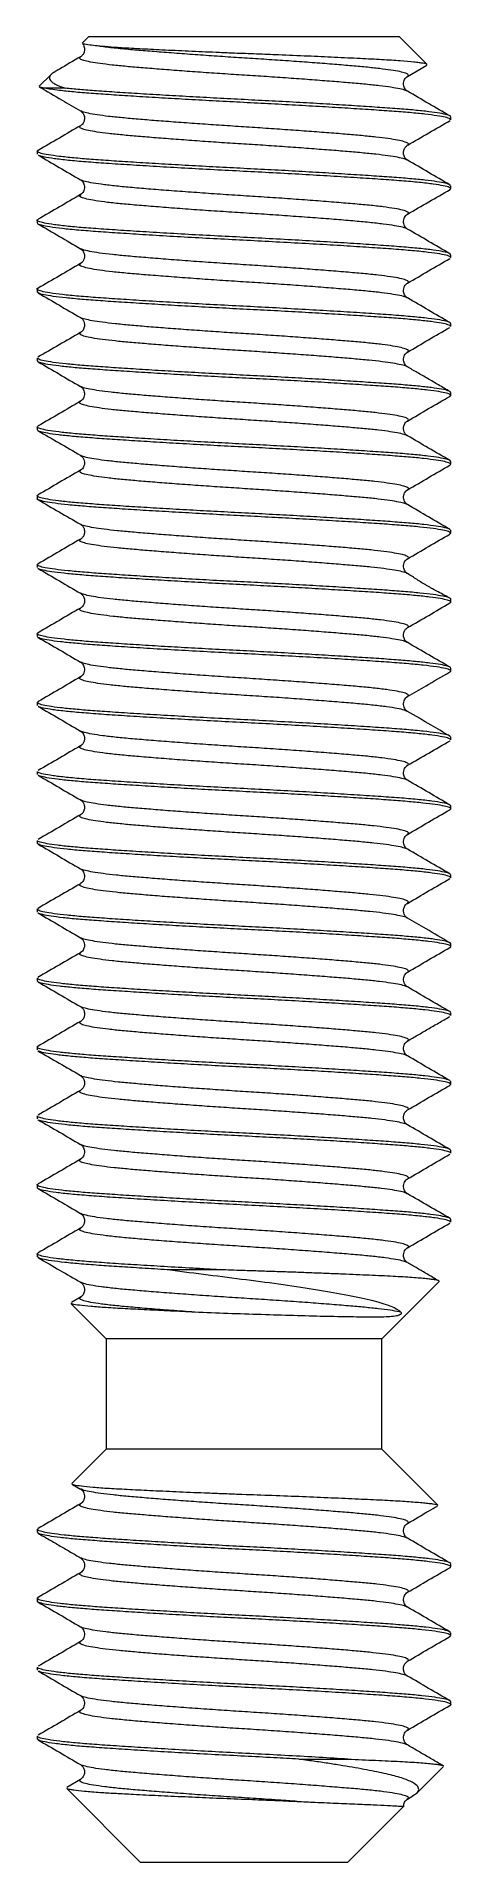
# Paper-space layout '_Left' of a CAD drawing. Header units: millimetres. Extents: x -3 to 3, y 0 to 26.5.
import ezdxf

# ---------------------------------------------------------------- set-up
doc = ezdxf.new("R2010")
doc.units = ezdxf.units.MM

psp = doc.layouts.new('_Left')

# ---------------------------------------------------------------- linework, layer by layer
at = {"color": 7, "linetype": 'Continuous', "lineweight": 15}
for p, q in [((-2.25, 26.5), (-2.346, 26.404)), ((-2.25, 26.5), (2.25, 26.5)), ((2.656, 26.094), (2.25, 26.5)), ((2.372, 25.921), (2.651, 26.083)), ((-2.8, 25.95), (-2.972, 25.778)), ((-2.593, 25.75), (-2.893, 25.75)), ((3, 25.292), (3, 25.334)), ((2.367, 24.921), (2.37, 24.923)), ((-3, 24.834), (-3, 24.792)), ((3, 24.292), (3, 24.334)), ((2.367, 23.921), (2.368, 23.922)), ((-3, 23.834), (-3, 23.792)), ((3, 23.292), (3, 23.334)), ((-3, 22.834), (-3, 22.792)), ((3, 22.292), (3, 22.334)), ((-2.37, 22.204), (-2.368, 22.206)), ((-3, 21.834), (-3, 21.792)), ((3, 21.292), (3, 21.334)), ((-3, 20.834), (-3, 20.792)), ((-2.367, 20.421), (-2.37, 20.423)), ((3, 20.292), (3, 20.334)), ((-3, 19.834), (-3, 19.792)), ((3, 19.292), (3, 19.334)), ((-3, 18.834), (-3, 18.792)), ((2.37, 18.704), (2.368, 18.706)), ((3, 18.292), (3, 18.334)), ((-3, 17.834), (-3, 17.792)), ((2.37, 17.704), (2.367, 17.706)), ((3, 17.292), (3, 17.334)), ((-3, 16.834), (-3, 16.792)), ((3, 16.292), (3, 16.334)), ((2.367, 15.921), (2.37, 15.923)), ((-3, 15.834), (-3, 15.792)), ((3, 15.292), (3, 15.334)), ((-3, 14.834), (-3, 14.792)), ((3, 14.292), (3, 14.334)), ((-2.37, 14.205), (-2.369, 14.206)), ((-3, 13.834), (-3, 13.792)), ((3, 13.292), (3, 13.334)), ((-2.37, 13.204), (-2.367, 13.206)), ((-3, 12.834), (-3, 12.792)), ((3, 12.292), (3, 12.334)), ((-3, 11.834), (-3, 11.792)), ((-2.367, 11.421), (-2.369, 11.422)), ((3, 11.292), (3, 11.334)), ((-3, 10.834), (-3, 10.792)), ((3, 10.292), (3, 10.334)), ((-3, 9.834), (-3, 9.792)), ((2.369, 9.704), (2.367, 9.705)), ((3, 9.292), (3, 9.334)), ((-3, 8.834), (-3, 8.792)), ((-2.989, 8.779), (-2.993, 8.792)), ((-0.305, 8.6), (-1.068, 8.6)), ((2, 7.6), (2.831, 8.431)), ((-2.511, 8.111), (-2, 7.6)), ((-2.371, 8.206), (-2.505, 8.128)), ((-2, 7.6), (-2, 6)), ((2, 7.6), (-2, 7.6)), ((2, 6), (2, 7.6)), ((-2, 6), (-2.495, 5.505)), ((2, 6), (-2, 6)), ((2.814, 5.186), (2, 6)), ((-2.487, 5.488), (-2.371, 5.42)), ((-3, 4.834), (-3, 4.792)), ((3, 4.292), (3, 4.334)), ((-3, 3.834), (-3, 3.792)), ((3, 3.292), (3, 3.334)), ((-3, 2.834), (-3, 2.792)), ((3, 2.292), (3, 2.334)), ((-3, 1.834), (-3, 1.792)), ((0.794, 1.5), (1.509, 1.5)), ((2.507, 1.007), (2.894, 1.394)), ((-2.371, 1.206), (-2.573, 1.089)), ((-2.573, 1.073), (-1.5, 0)), ((1.5, 0), (2.314, 0.814)), ((2.314, 0.815), (2.313, 0.815)), ((2.372, 0.921), (2.448, 0.965)), ((1.5, 0), (-1.5, 0))]:
    psp.add_line(p, q, dxfattribs=at)
for points, knots in [([(-2.342, 26.394), (-2.341, 26.393), (-2.333, 26.386), (-2.323, 26.363), (-2.315, 26.335), (-2.314, 26.313), (-2.315, 26.297), (-2.317, 26.284), (-2.324, 26.259), (-2.344, 26.225), (-2.362, 26.213), (-2.372, 26.206)], [0, 0, 0, 0, 0.005778, 0.193568, 0.317519, 0.38527, 0.427712, 0.475473, 0.528622, 0.735231, 1, 1, 1, 1]), ([(-2.132, 26.363), (-2.168, 26.368), (-2.255, 26.377), (-2.329, 26.389), (-2.335, 26.396), (-2.337, 26.399)], [0, 0, 0, 0, 0.303745, 0.733064, 1, 1, 1, 1]), ([(2.656, 26.094), (2.656, 26.094), (2.656, 26.097), (2.639, 26.102), (2.603, 26.111), (2.544, 26.12), (2.444, 26.131), (2.309, 26.143), (2.143, 26.155), (1.957, 26.166), (1.743, 26.177), (1.506, 26.188), (1.256, 26.2), (0.923, 26.215), (0.54, 26.231), (0.182, 26.245), (-0.104, 26.256), (-0.42, 26.269), (-0.763, 26.284), (-1.143, 26.301), (-1.488, 26.319), (-1.763, 26.334), (-1.982, 26.349), (-2.082, 26.359), (-2.132, 26.363)], [0, 0, 0, 0, 0.001545, 0.034634, 0.068225, 0.102072, 0.136444, 0.200865, 0.233918, 0.267215, 0.331638, 0.364728, 0.398078, 0.461116, 0.526017, 0.572919, 0.620574, 0.652887, 0.714564, 0.778101, 0.838626, 0.900909, 0.949964, 1, 1, 1, 1]), ([(-2.742, 25.986), (-2.764, 25.974), (-2.821, 25.942), (-2.832, 25.891), (-2.794, 25.84), (-2.722, 25.799), (-2.659, 25.772), (-2.611, 25.756), (-2.593, 25.75)], [0, 0, 0, 0, 0.152276, 0.401724, 0.65743, 0.78871, 0.91999, 1, 1, 1, 1]), ([(-2.371, 26.206), (-2.474, 26.146), (-2.598, 26.074), (-2.723, 26.002), (-2.744, 25.989)], [0, 0, 0, 0, 0.82603, 1, 1, 1, 1]), ([(-2.893, 25.75), (-2.91, 25.753), (-2.944, 25.759), (-2.967, 25.764), (-2.968, 25.768), (-2.969, 25.768)], [0, 0, 0, 0, 0.472599, 0.94848, 1, 1, 1, 1]), ([(-2.969, 25.767), (-2.86, 25.704), (-2.66, 25.588), (-2.461, 25.473), (-2.371, 25.421)], [0, 0, 0, 0, 0.548741, 1, 1, 1, 1]), ([(2.994, 25.292), (2.994, 25.297), (2.993, 25.309), (2.929, 25.328), (2.809, 25.35), (2.635, 25.373), (2.414, 25.395), (2.15, 25.416), (1.848, 25.436), (1.51, 25.458), (1.141, 25.48), (0.75, 25.503), (0.349, 25.524), (-0.055, 25.545), (-0.458, 25.566), (-0.858, 25.588), (-1.244, 25.61), (-1.605, 25.632), (-1.934, 25.654), (-2.225, 25.674), (-2.478, 25.695), (-2.667, 25.715), (-2.806, 25.734), (-2.864, 25.745), (-2.893, 25.75)], [0, 0, 0, 0, 0.032795, 0.079999, 0.127733, 0.175552, 0.223004, 0.269661, 0.316163, 0.363518, 0.411308, 0.459085, 0.506402, 0.552859, 0.599571, 0.647056, 0.694882, 0.742598, 0.789759, 0.836102, 0.883015, 0.930611, 0.965327, 1, 1, 1, 1]), ([(2.994, 25.334), (2.995, 25.337), (3, 25.347), (2.952, 25.364), (2.849, 25.386), (2.689, 25.409), (2.481, 25.431), (2.229, 25.452), (1.937, 25.472), (1.609, 25.494), (1.248, 25.516), (0.862, 25.539), (0.463, 25.561), (0.059, 25.581), (-0.345, 25.602), (-0.746, 25.624), (-1.137, 25.646), (-1.506, 25.668), (-1.845, 25.69), (-2.139, 25.71), (-2.393, 25.73), (-2.526, 25.743), (-2.593, 25.75)], [0, 0, 0, 0, 0.021549, 0.073181, 0.125528, 0.178108, 0.230425, 0.281997, 0.332928, 0.384752, 0.437191, 0.489756, 0.541953, 0.593306, 0.644355, 0.696352, 0.74886, 0.801387, 0.853441, 0.904561, 0.95189, 1, 1, 1, 1]), ([(2.371, 25.706), (2.359, 25.715), (2.334, 25.734), (2.307, 25.803), (2.326, 25.884), (2.356, 25.908), (2.371, 25.921)], [0, 0, 0, 0, 0.23293, 0.477866, 0.734246, 1, 1, 1, 1]), ([(2.988, 25.348), (2.885, 25.408), (2.679, 25.527), (2.474, 25.646), (2.371, 25.706)], [0, 0, 0, 0, 0.500207, 1, 1, 1, 1]), ([(-2.371, 25.206), (-2.474, 25.146), (-2.679, 25.027), (-2.885, 24.908), (-2.988, 24.848)], [0, 0, 0, 0, 0.499793, 1, 1, 1, 1]), ([(-2.371, 25.42), (-2.358, 25.41), (-2.335, 25.392), (-2.314, 25.341), (-2.315, 25.281), (-2.339, 25.23), (-2.359, 25.215), (-2.371, 25.206)], [0, 0, 0, 0, 0.256191, 0.429515, 0.575048, 0.746738, 1, 1, 1, 1]), ([(2.375, 24.923), (2.478, 24.983), (2.684, 25.102), (2.889, 25.221), (2.992, 25.281)], [0, 0, 0, 0, 0.499794, 1, 1, 1, 1]), ([(2.371, 24.706), (2.362, 24.712), (2.347, 24.723), (2.328, 24.751), (2.319, 24.777), (2.316, 24.794), (2.314, 24.807), (2.314, 24.824), (2.317, 24.844), (2.326, 24.872), (2.346, 24.903), (2.362, 24.914), (2.371, 24.921)], [0, 0, 0, 0, 0.168327, 0.300907, 0.397466, 0.457786, 0.474355, 0.5274, 0.5855, 0.650587, 0.809165, 1, 1, 1, 1]), ([(2.994, 24.334), (2.994, 24.339), (2.993, 24.351), (2.929, 24.37), (2.809, 24.393), (2.635, 24.415), (2.414, 24.437), (2.15, 24.458), (1.848, 24.478), (1.51, 24.5), (1.141, 24.522), (0.75, 24.545), (0.349, 24.567), (-0.055, 24.587), (-0.458, 24.608), (-0.858, 24.63), (-1.244, 24.652), (-1.605, 24.675), (-1.934, 24.696), (-2.225, 24.716), (-2.478, 24.738), (-2.687, 24.76), (-2.847, 24.782), (-2.954, 24.804), (-3, 24.826), (-3.009, 24.84), (-2.987, 24.847), (-2.985, 24.848)], [0, 0, 0, 0, 0.029161, 0.071134, 0.113578, 0.156098, 0.198292, 0.239778, 0.281127, 0.323234, 0.365728, 0.408211, 0.450284, 0.491592, 0.533128, 0.575351, 0.617877, 0.660305, 0.70224, 0.743447, 0.785162, 0.827483, 0.870022, 0.912376, 0.954157, 0.995347, 1, 1, 1, 1]), ([(-2.988, 24.779), (-2.886, 24.719), (-2.68, 24.6), (-2.475, 24.481), (-2.371, 24.421)], [0, 0, 0, 0, 0.496885, 1, 1, 1, 1]), ([(2.982, 24.279), (2.989, 24.283), (3.012, 24.293), (2.985, 24.311), (2.903, 24.334), (2.755, 24.358), (2.55, 24.382), (2.293, 24.405), (1.99, 24.427), (1.645, 24.449), (1.261, 24.473), (0.85, 24.497), (0.424, 24.521), (-0.007, 24.543), (-0.439, 24.565), (-0.864, 24.588), (-1.275, 24.612), (-1.657, 24.636), (-2.001, 24.658), (-2.302, 24.68), (-2.557, 24.703), (-2.762, 24.727), (-2.903, 24.751), (-2.976, 24.768), (-2.982, 24.777), (-2.983, 24.778)], [0, 0, 0, 0, 0.020383, 0.065825, 0.112138, 0.158874, 0.205534, 0.251623, 0.296927, 0.342916, 0.389533, 0.436287, 0.482676, 0.528223, 0.573807, 0.620216, 0.666973, 0.713577, 0.759537, 0.804846, 0.850962, 0.897632, 0.944363, 0.990653, 1, 1, 1, 1]), ([(2.988, 24.348), (2.885, 24.408), (2.68, 24.527), (2.474, 24.646), (2.372, 24.706)], [0, 0, 0, 0, 0.500211, 1, 1, 1, 1]), ([(-2.371, 24.421), (-2.359, 24.411), (-2.334, 24.393), (-2.307, 24.323), (-2.326, 24.242), (-2.356, 24.218), (-2.371, 24.206)], [0, 0, 0, 0, 0.233093, 0.478134, 0.734502, 1, 1, 1, 1]), ([(-2.371, 24.206), (-2.474, 24.146), (-2.679, 24.027), (-2.885, 23.908), (-2.988, 23.848)], [0, 0, 0, 0, 0.499777, 1, 1, 1, 1]), ([(2.374, 23.922), (2.476, 23.982), (2.682, 24.101), (2.887, 24.22), (2.99, 24.279)], [0, 0, 0, 0, 0.4998337, 1, 1, 1, 1]), ([(2.372, 23.706), (2.359, 23.715), (2.334, 23.734), (2.307, 23.803), (2.326, 23.884), (2.356, 23.908), (2.372, 23.921)], [0, 0, 0, 0, 0.232653, 0.477602, 0.734141, 1, 1, 1, 1]), ([(2.996, 23.334), (2.993, 23.341), (2.987, 23.354), (2.901, 23.377), (2.755, 23.401), (2.549, 23.424), (2.293, 23.447), (1.99, 23.469), (1.645, 23.492), (1.261, 23.515), (0.85, 23.539), (0.424, 23.563), (-0.007, 23.585), (-0.439, 23.607), (-0.864, 23.63), (-1.275, 23.654), (-1.657, 23.678), (-2.001, 23.701), (-2.302, 23.722), (-2.557, 23.745), (-2.761, 23.769), (-2.907, 23.793), (-2.987, 23.816), (-3.012, 23.834), (-2.988, 23.845), (-2.98, 23.848)], [0, 0, 0, 0, 0.038162, 0.083095, 0.128439, 0.173708, 0.218423, 0.262377, 0.306995, 0.352223, 0.397583, 0.44259, 0.48678, 0.531005, 0.576031, 0.621395, 0.66661, 0.7112, 0.755159, 0.7999, 0.84518, 0.890517, 0.935428, 0.979491, 1, 1, 1, 1]), ([(2.994, 23.292), (2.996, 23.294), (3.005, 23.303), (2.959, 23.32), (2.853, 23.344), (2.681, 23.368), (2.455, 23.391), (2.18, 23.414), (1.86, 23.435), (1.499, 23.459), (1.104, 23.483), (0.685, 23.506), (0.256, 23.529), (-0.176, 23.551), (-0.605, 23.574), (-1.027, 23.597), (-1.428, 23.621), (-1.796, 23.645), (-2.123, 23.667), (-2.407, 23.689), (-2.643, 23.712), (-2.826, 23.736), (-2.944, 23.76), (-3, 23.779), (-2.994, 23.789), (-2.993, 23.792)], [0, 0, 0, 0, 0.0114518, 0.0571843, 0.103632, 0.1503087, 0.1967141, 0.242365, 0.2876942, 0.3338962, 0.3805369, 0.427118, 0.4731452, 0.518368, 0.5642396, 0.6107543, 0.6574219, 0.7037427, 0.7492385, 0.7946989, 0.8409993, 0.8876633, 0.9341914, 0.9800925, 1, 1, 1, 1]), ([(-2.988, 23.778), (-2.885, 23.719), (-2.679, 23.6), (-2.474, 23.48), (-2.371, 23.42)], [0, 0, 0, 0, 0.50022, 1, 1, 1, 1]), ([(2.988, 23.348), (2.885, 23.408), (2.68, 23.527), (2.474, 23.646), (2.371, 23.706)], [0, 0, 0, 0, 0.500228, 1, 1, 1, 1]), ([(-2.371, 23.42), (-2.362, 23.414), (-2.347, 23.403), (-2.328, 23.375), (-2.319, 23.35), (-2.316, 23.333), (-2.314, 23.319), (-2.314, 23.302), (-2.317, 23.283), (-2.326, 23.255), (-2.346, 23.223), (-2.362, 23.212), (-2.371, 23.206)], [0, 0, 0, 0, 0.168152, 0.300587, 0.397023, 0.457233, 0.47375, 0.526753, 0.584866, 0.649998, 0.808784, 1, 1, 1, 1]), ([(-2.371, 23.206), (-2.474, 23.146), (-2.679, 23.027), (-2.885, 22.908), (-2.988, 22.848)], [0, 0, 0, 0, 0.499785, 1, 1, 1, 1]), ([(2.371, 22.92), (2.474, 22.98), (2.679, 23.099), (2.885, 23.219), (2.988, 23.278)], [0, 0, 0, 0, 0.49978, 1, 1, 1, 1]), ([(2.994, 22.334), (2.996, 22.336), (3.005, 22.345), (2.959, 22.362), (2.853, 22.386), (2.681, 22.41), (2.455, 22.433), (2.18, 22.456), (1.86, 22.478), (1.499, 22.501), (1.104, 22.525), (0.685, 22.548), (0.256, 22.572), (-0.176, 22.593), (-0.605, 22.616), (-1.027, 22.64), (-1.428, 22.663), (-1.796, 22.687), (-2.123, 22.709), (-2.407, 22.731), (-2.643, 22.754), (-2.825, 22.778), (-2.947, 22.802), (-3, 22.825), (-3.011, 22.84), (-2.987, 22.848), (-2.986, 22.848)], [0, 0, 0, 0, 0.011133, 0.055592, 0.100746, 0.146123, 0.191236, 0.235616, 0.279683, 0.324598, 0.36994, 0.415224, 0.459969, 0.503933, 0.548527, 0.593747, 0.639115, 0.684145, 0.728374, 0.772569, 0.81758, 0.862945, 0.908177, 0.9528, 0.996758, 1, 1, 1, 1]), ([(2.995, 22.292), (2.997, 22.294), (3.005, 22.302), (2.966, 22.318), (2.875, 22.34), (2.726, 22.362), (2.527, 22.384), (2.283, 22.406), (2, 22.426), (1.679, 22.447), (1.324, 22.469), (0.942, 22.492), (0.545, 22.514), (0.142, 22.535), (-0.263, 22.555), (-0.665, 22.577), (-1.058, 22.599), (-1.433, 22.622), (-1.779, 22.644), (-2.089, 22.664), (-2.36, 22.685), (-2.591, 22.707), (-2.776, 22.729), (-2.908, 22.751), (-2.987, 22.773), (-2.994, 22.786), (-2.998, 22.792)], [0, 0, 0, 0, 0.009298, 0.052103, 0.095582, 0.139338, 0.182958, 0.226038, 0.268413, 0.311394, 0.354967, 0.398729, 0.442267, 0.48518, 0.527572, 0.570713, 0.614361, 0.658109, 0.701546, 0.744276, 0.786772, 0.830055, 0.873759, 0.917475, 0.960793, 1, 1, 1, 1]), ([(2.371, 22.706), (2.361, 22.714), (2.343, 22.727), (2.323, 22.762), (2.316, 22.79), (2.315, 22.805), (2.314, 22.813), (2.315, 22.833), (2.321, 22.861), (2.343, 22.9), (2.361, 22.913), (2.371, 22.92)], [0, 0, 0, 0, 0.200057, 0.35032, 0.450376, 0.481517, 0.500109, 0.518699, 0.649774, 0.8, 1, 1, 1, 1]), ([(-2.988, 22.779), (-2.885, 22.719), (-2.68, 22.6), (-2.474, 22.48), (-2.372, 22.421)], [0, 0, 0, 0, 0.500224, 1, 1, 1, 1]), ([(2.988, 22.348), (2.885, 22.408), (2.68, 22.527), (2.474, 22.646), (2.371, 22.706)], [0, 0, 0, 0, 0.500214, 1, 1, 1, 1]), ([(-2.371, 22.421), (-2.362, 22.414), (-2.346, 22.403), (-2.323, 22.367), (-2.315, 22.334), (-2.314, 22.313), (-2.315, 22.307), (-2.315, 22.303), (-2.316, 22.294), (-2.319, 22.277), (-2.328, 22.251), (-2.347, 22.223), (-2.362, 22.212), (-2.371, 22.206)], [0, 0, 0, 0, 0.191541, 0.350493, 0.478314, 0.505558, 0.51848, 0.52657, 0.543056, 0.603202, 0.699571, 0.831934, 1, 1, 1, 1]), ([(2.371, 21.92), (2.474, 21.98), (2.679, 22.1), (2.885, 22.219), (2.988, 22.278)], [0, 0, 0, 0, 0.49978, 1, 1, 1, 1]), ([(-2.375, 22.204), (-2.477, 22.144), (-2.683, 22.025), (-2.888, 21.906), (-2.991, 21.846)], [0, 0, 0, 0, 0.499818, 1, 1, 1, 1]), ([(2.995, 21.334), (2.997, 21.336), (3.005, 21.344), (2.966, 21.36), (2.875, 21.382), (2.726, 21.404), (2.527, 21.426), (2.283, 21.448), (2, 21.468), (1.679, 21.489), (1.324, 21.512), (0.942, 21.534), (0.545, 21.556), (0.142, 21.577), (-0.263, 21.598), (-0.665, 21.619), (-1.058, 21.641), (-1.433, 21.664), (-1.779, 21.686), (-2.089, 21.707), (-2.36, 21.727), (-2.591, 21.749), (-2.776, 21.771), (-2.908, 21.794), (-2.987, 21.815), (-2.994, 21.828), (-2.998, 21.834)], [0, 0, 0, 0, 0.009298, 0.052103, 0.095582, 0.139338, 0.182958, 0.226038, 0.268413, 0.311394, 0.354967, 0.398729, 0.442267, 0.48518, 0.527572, 0.570713, 0.614361, 0.658109, 0.701546, 0.744276, 0.786772, 0.830055, 0.873759, 0.917475, 0.960793, 1, 1, 1, 1]), ([(2.983, 21.278), (2.987, 21.279), (3.01, 21.288), (2.999, 21.302), (2.948, 21.324), (2.838, 21.346), (2.675, 21.368), (2.462, 21.39), (2.207, 21.412), (1.913, 21.432), (1.582, 21.453), (1.218, 21.476), (0.831, 21.498), (0.431, 21.52), (0.027, 21.541), (-0.377, 21.561), (-0.777, 21.583), (-1.167, 21.606), (-1.534, 21.628), (-1.87, 21.65), (-2.169, 21.67), (-2.43, 21.691), (-2.648, 21.713), (-2.819, 21.735), (-2.935, 21.758), (-2.995, 21.777), (-2.994, 21.788), (-2.994, 21.792)], [0, 0, 0, 0, 0.007882, 0.049051, 0.090864, 0.133227, 0.175745, 0.21802, 0.259662, 0.300875, 0.342838, 0.385267, 0.427767, 0.469937, 0.511397, 0.552737, 0.594832, 0.637311, 0.679774, 0.721822, 0.763106, 0.804634, 0.846845, 0.889354, 0.931761, 0.973671, 1, 1, 1, 1]), ([(-2.988, 21.778), (-2.885, 21.719), (-2.68, 21.6), (-2.474, 21.48), (-2.372, 21.421)], [0, 0, 0, 0, 0.500198, 1, 1, 1, 1]), ([(2.372, 21.706), (2.359, 21.715), (2.334, 21.734), (2.307, 21.804), (2.326, 21.884), (2.356, 21.908), (2.372, 21.921)], [0, 0, 0, 0, 0.2317392, 0.4764423, 0.7332753, 1, 1, 1, 1]), ([(2.988, 21.348), (2.933, 21.38), (2.828, 21.441), (2.667, 21.534), (2.515, 21.623), (2.418, 21.678), (2.371, 21.706)], [0, 0, 0, 0, 0.270441, 0.522541, 0.763697, 1, 1, 1, 1]), ([(-2.371, 21.206), (-2.474, 21.146), (-2.679, 21.027), (-2.885, 20.908), (-2.988, 20.848)], [0, 0, 0, 0, 0.499796, 1, 1, 1, 1]), ([(-2.371, 21.421), (-2.359, 21.411), (-2.334, 21.392), (-2.307, 21.323), (-2.326, 21.242), (-2.356, 21.218), (-2.371, 21.206)], [0, 0, 0, 0, 0.230668, 0.474963, 0.732065, 1, 1, 1, 1]), ([(2.371, 20.92), (2.474, 20.98), (2.679, 21.099), (2.885, 21.219), (2.987, 21.278)], [0, 0, 0, 0, 0.499804, 1, 1, 1, 1]), ([(2.993, 20.334), (2.995, 20.338), (2.998, 20.348), (2.946, 20.366), (2.838, 20.388), (2.674, 20.411), (2.462, 20.433), (2.207, 20.454), (1.913, 20.474), (1.582, 20.496), (1.218, 20.518), (0.831, 20.54), (0.431, 20.562), (0.027, 20.583), (-0.377, 20.604), (-0.777, 20.625), (-1.167, 20.648), (-1.534, 20.67), (-1.87, 20.692), (-2.169, 20.712), (-2.43, 20.733), (-2.648, 20.755), (-2.819, 20.778), (-2.937, 20.8), (-2.996, 20.821), (-3.01, 20.837), (-2.987, 20.846), (-2.982, 20.848)], [0, 0, 0, 0, 0.020708, 0.062535, 0.10491, 0.147442, 0.189729, 0.231384, 0.27261, 0.314586, 0.357029, 0.399542, 0.441725, 0.483197, 0.52455, 0.566659, 0.60915, 0.651626, 0.693688, 0.734984, 0.776526, 0.818749, 0.861272, 0.903692, 0.945614, 0.986814, 1, 1, 1, 1]), ([(2.981, 20.278), (2.988, 20.282), (3.01, 20.292), (2.99, 20.308), (2.923, 20.33), (2.797, 20.352), (2.619, 20.375), (2.394, 20.397), (2.128, 20.417), (1.823, 20.438), (1.482, 20.46), (1.111, 20.482), (0.719, 20.504), (0.317, 20.526), (-0.087, 20.546), (-0.49, 20.567), (-0.889, 20.589), (-1.273, 20.612), (-1.633, 20.634), (-1.958, 20.656), (-2.247, 20.676), (-2.496, 20.697), (-2.702, 20.719), (-2.858, 20.742), (-2.957, 20.764), (-3.002, 20.781), (-2.996, 20.79), (-2.994, 20.792)], [0, 0, 0, 0, 0.018812, 0.060086, 0.102125, 0.144604, 0.187126, 0.229291, 0.270721, 0.31215, 0.354315, 0.396837, 0.439316, 0.481355, 0.52263, 0.564247, 0.606522, 0.649069, 0.691486, 0.73338, 0.774585, 0.816375, 0.858742, 0.901295, 0.943632, 0.985365, 1, 1, 1, 1]), ([(-2.992, 20.781), (-2.889, 20.721), (-2.683, 20.602), (-2.478, 20.483), (-2.375, 20.423)], [0, 0, 0, 0, 0.5001967, 1, 1, 1, 1]), ([(2.371, 20.706), (2.362, 20.712), (2.346, 20.723), (2.323, 20.76), (2.315, 20.793), (2.314, 20.813), (2.315, 20.819), (2.315, 20.824), (2.316, 20.833), (2.319, 20.85), (2.328, 20.875), (2.347, 20.903), (2.362, 20.914), (2.371, 20.92)], [0, 0, 0, 0, 0.190794, 0.349336, 0.477042, 0.504295, 0.517227, 0.52538, 0.541967, 0.60233, 0.698943, 0.831589, 1, 1, 1, 1]), ([(2.988, 20.348), (2.885, 20.408), (2.679, 20.527), (2.474, 20.646), (2.371, 20.706)], [0, 0, 0, 0, 0.500214, 1, 1, 1, 1]), ([(-2.371, 20.421), (-2.362, 20.414), (-2.346, 20.403), (-2.323, 20.367), (-2.315, 20.333), (-2.314, 20.313), (-2.315, 20.307), (-2.315, 20.302), (-2.316, 20.294), (-2.319, 20.277), (-2.328, 20.251), (-2.347, 20.223), (-2.362, 20.212), (-2.371, 20.206)], [0, 0, 0, 0, 0.190882, 0.349386, 0.476945, 0.504148, 0.517053, 0.525209, 0.541807, 0.602197, 0.698842, 0.83153, 1, 1, 1, 1]), ([(-2.372, 20.206), (-2.474, 20.146), (-2.68, 20.027), (-2.886, 19.908), (-2.988, 19.848)], [0, 0, 0, 0, 0.499783, 1, 1, 1, 1]), ([(2.372, 19.921), (2.474, 19.98), (2.68, 20.1), (2.885, 20.219), (2.988, 20.279)], [0, 0, 0, 0, 0.49979, 1, 1, 1, 1]), ([(2.371, 19.706), (2.359, 19.715), (2.334, 19.734), (2.307, 19.804), (2.326, 19.884), (2.356, 19.908), (2.371, 19.921)], [0, 0, 0, 0, 0.230676, 0.474947, 0.732025, 1, 1, 1, 1]), ([(2.996, 19.334), (2.994, 19.34), (2.991, 19.352), (2.921, 19.372), (2.797, 19.394), (2.619, 19.417), (2.394, 19.439), (2.128, 19.459), (1.823, 19.48), (1.482, 19.502), (1.111, 19.524), (0.719, 19.547), (0.317, 19.568), (-0.087, 19.589), (-0.49, 19.61), (-0.889, 19.632), (-1.273, 19.654), (-1.633, 19.676), (-1.958, 19.698), (-2.247, 19.718), (-2.496, 19.739), (-2.702, 19.761), (-2.857, 19.784), (-2.96, 19.806), (-3.001, 19.827), (-3.009, 19.841), (-2.988, 19.848), (-2.988, 19.848)], [0, 0, 0, 0, 0.032477, 0.07453, 0.117023, 0.159559, 0.201739, 0.243182, 0.284625, 0.326805, 0.369342, 0.411835, 0.453887, 0.495176, 0.536808, 0.579097, 0.621658, 0.66409, 0.705998, 0.747217, 0.789021, 0.831402, 0.873969, 0.916321, 0.958067, 0.999301, 1, 1, 1, 1]), ([(2.983, 19.278), (2.991, 19.283), (3.01, 19.295), (2.977, 19.314), (2.893, 19.336), (2.752, 19.359), (2.56, 19.381), (2.323, 19.403), (2.045, 19.423), (1.73, 19.444), (1.38, 19.466), (1.002, 19.488), (0.606, 19.511), (0.203, 19.532), (-0.201, 19.552), (-0.604, 19.574), (-0.999, 19.596), (-1.378, 19.618), (-1.728, 19.64), (-2.044, 19.661), (-2.321, 19.682), (-2.559, 19.703), (-2.751, 19.726), (-2.893, 19.748), (-2.974, 19.77), (-3.008, 19.784), (-2.999, 19.792), (-2.998, 19.792)], [0, 0, 0, 0, 0.030456, 0.071944, 0.114144, 0.156673, 0.199132, 0.241125, 0.282366, 0.324038, 0.366341, 0.40889, 0.451282, 0.493124, 0.534322, 0.576161, 0.618551, 0.661099, 0.703406, 0.745082, 0.786321, 0.82831, 0.870767, 0.913298, 0.9555, 0.996994, 1, 1, 1, 1]), ([(-2.989, 19.779), (-2.886, 19.719), (-2.681, 19.6), (-2.476, 19.481), (-2.373, 19.422)], [0, 0, 0, 0, 0.500157, 1, 1, 1, 1]), ([(2.988, 19.348), (2.885, 19.408), (2.679, 19.527), (2.474, 19.646), (2.371, 19.706)], [0, 0, 0, 0, 0.500223, 1, 1, 1, 1]), ([(-2.372, 19.421), (-2.361, 19.413), (-2.343, 19.4), (-2.322, 19.363), (-2.315, 19.335), (-2.314, 19.313), (-2.315, 19.297), (-2.317, 19.284), (-2.324, 19.259), (-2.344, 19.225), (-2.362, 19.213), (-2.372, 19.206)], [0, 0, 0, 0, 0.201496, 0.352277, 0.451809, 0.506226, 0.540314, 0.578675, 0.621365, 0.78732, 1, 1, 1, 1]), ([(-2.371, 19.206), (-2.474, 19.146), (-2.68, 19.027), (-2.885, 18.908), (-2.988, 18.848)], [0, 0, 0, 0, 0.499771, 1, 1, 1, 1]), ([(2.371, 18.92), (2.474, 18.98), (2.68, 19.1), (2.885, 19.219), (2.988, 19.278)], [0, 0, 0, 0, 0.4997713, 1, 1, 1, 1]), ([(2.998, 18.334), (2.999, 18.335), (3.008, 18.342), (2.974, 18.356), (2.893, 18.378), (2.752, 18.401), (2.56, 18.423), (2.323, 18.445), (2.045, 18.465), (1.73, 18.486), (1.38, 18.508), (1.002, 18.531), (0.606, 18.553), (0.203, 18.574), (-0.201, 18.594), (-0.604, 18.616), (-0.999, 18.638), (-1.378, 18.66), (-1.728, 18.682), (-2.044, 18.704), (-2.321, 18.724), (-2.559, 18.746), (-2.751, 18.768), (-2.892, 18.79), (-2.977, 18.812), (-3.01, 18.831), (-2.991, 18.843), (-2.983, 18.848)], [0, 0, 0, 0, 0.002775, 0.044266, 0.086469, 0.129002, 0.171464, 0.213459, 0.254703, 0.296378, 0.338685, 0.381236, 0.423631, 0.465476, 0.506677, 0.548519, 0.590911, 0.633463, 0.675772, 0.717451, 0.758693, 0.800685, 0.843146, 0.885679, 0.927885, 0.969381, 1, 1, 1, 1]), ([(2.371, 18.706), (2.359, 18.715), (2.334, 18.734), (2.307, 18.803), (2.326, 18.884), (2.356, 18.908), (2.371, 18.921)], [0, 0, 0, 0, 0.232916, 0.477847, 0.734231, 1, 1, 1, 1]), ([(-2.988, 18.778), (-2.885, 18.719), (-2.679, 18.599), (-2.474, 18.48), (-2.371, 18.42)], [0, 0, 0, 0, 0.500222, 1, 1, 1, 1]), ([(2.988, 18.279), (2.988, 18.279), (3.009, 18.286), (3.002, 18.299), (2.961, 18.32), (2.858, 18.343), (2.703, 18.365), (2.497, 18.387), (2.248, 18.408), (1.96, 18.429), (1.635, 18.45), (1.275, 18.472), (0.891, 18.495), (0.493, 18.517), (0.089, 18.538), (-0.315, 18.558), (-0.717, 18.58), (-1.108, 18.602), (-1.48, 18.625), (-1.821, 18.646), (-2.126, 18.667), (-2.393, 18.688), (-2.618, 18.71), (-2.797, 18.732), (-2.918, 18.754), (-2.98, 18.77), (-2.985, 18.777), (-2.985, 18.778)], [0, 0, 0, 0, 0.00046, 0.04288, 0.085823, 0.12939, 0.173181, 0.216783, 0.259793, 0.302197, 0.345306, 0.388955, 0.432741, 0.476249, 0.519083, 0.561555, 0.604814, 0.648527, 0.692288, 0.735684, 0.778324, 0.820953, 0.864343, 0.908101, 0.951818, 0.995083, 1, 1, 1, 1]), ([(2.988, 18.348), (2.962, 18.362), (2.917, 18.388), (2.83, 18.433), (2.753, 18.474), (2.696, 18.506), (2.656, 18.529), (2.617, 18.552), (2.566, 18.583), (2.505, 18.622), (2.437, 18.666), (2.396, 18.691), (2.373, 18.705)], [0, 0, 0, 0, 0.182557, 0.324202, 0.434103, 0.481258, 0.525779, 0.569955, 0.615931, 0.719483, 0.846013, 1, 1, 1, 1]), ([(-2.371, 18.42), (-2.358, 18.41), (-2.335, 18.392), (-2.314, 18.341), (-2.314, 18.281), (-2.338, 18.23), (-2.359, 18.215), (-2.371, 18.206)], [0, 0, 0, 0, 0.256066, 0.428967, 0.573117, 0.744892, 1, 1, 1, 1]), ([(-2.371, 18.206), (-2.474, 18.146), (-2.68, 18.027), (-2.885, 17.908), (-2.988, 17.848)], [0, 0, 0, 0, 0.499789, 1, 1, 1, 1]), ([(2.372, 17.921), (2.474, 17.98), (2.68, 18.1), (2.886, 18.219), (2.988, 18.279)], [0, 0, 0, 0, 0.4997802, 1, 1, 1, 1]), ([(2.994, 17.334), (2.996, 17.337), (3.002, 17.346), (2.957, 17.363), (2.859, 17.385), (2.703, 17.407), (2.497, 17.429), (2.248, 17.451), (1.96, 17.471), (1.635, 17.492), (1.275, 17.514), (0.891, 17.537), (0.493, 17.559), (0.089, 17.58), (-0.315, 17.6), (-0.717, 17.622), (-1.108, 17.644), (-1.48, 17.667), (-1.821, 17.689), (-2.126, 17.709), (-2.393, 17.73), (-2.618, 17.752), (-2.796, 17.774), (-2.922, 17.796), (-2.99, 17.818), (-3.01, 17.835), (-2.988, 17.845), (-2.981, 17.848)], [0, 0, 0, 0, 0.014401, 0.056126, 0.098458, 0.141008, 0.183374, 0.225165, 0.266366, 0.308253, 0.350665, 0.39321, 0.435484, 0.477104, 0.518373, 0.560404, 0.602879, 0.645399, 0.687565, 0.728996, 0.770417, 0.812576, 0.855094, 0.897572, 0.939611, 0.980886, 1, 1, 1, 1]), ([(2.982, 17.278), (2.987, 17.28), (3.012, 17.289), (2.996, 17.305), (2.933, 17.328), (2.801, 17.352), (2.611, 17.376), (2.367, 17.399), (2.076, 17.421), (1.742, 17.443), (1.369, 17.467), (0.964, 17.491), (0.54, 17.514), (0.11, 17.537), (-0.322, 17.558), (-0.75, 17.582), (-1.166, 17.605), (-1.557, 17.629), (-1.904, 17.652), (-2.205, 17.673), (-2.461, 17.694), (-2.673, 17.716), (-2.838, 17.738), (-2.945, 17.76), (-2.998, 17.778), (-2.995, 17.789), (-2.993, 17.792)], [0, 0, 0, 0, 0.010177, 0.05413, 0.098865, 0.144139, 0.18947, 0.234376, 0.278432, 0.322802, 0.367905, 0.413271, 0.458415, 0.502864, 0.546871, 0.591718, 0.637032, 0.68233, 0.727129, 0.76836, 0.810015, 0.852304, 0.89484, 0.937221, 0.979056, 1, 1, 1, 1]), ([(-2.988, 17.778), (-2.885, 17.719), (-2.679, 17.6), (-2.474, 17.48), (-2.371, 17.421)], [0, 0, 0, 0, 0.500216, 1, 1, 1, 1]), ([(2.371, 17.706), (2.362, 17.712), (2.347, 17.723), (2.328, 17.751), (2.319, 17.777), (2.316, 17.794), (2.314, 17.807), (2.314, 17.824), (2.317, 17.844), (2.326, 17.872), (2.346, 17.903), (2.362, 17.914), (2.371, 17.921)], [0, 0, 0, 0, 0.168322, 0.300898, 0.397455, 0.457772, 0.474339, 0.527385, 0.585486, 0.650574, 0.809157, 1, 1, 1, 1]), ([(2.991, 17.346), (2.889, 17.406), (2.683, 17.525), (2.478, 17.644), (2.375, 17.704)], [0, 0, 0, 0, 0.5001918, 1, 1, 1, 1]), ([(-2.371, 17.421), (-2.359, 17.411), (-2.334, 17.393), (-2.307, 17.323), (-2.326, 17.242), (-2.356, 17.218), (-2.371, 17.206)], [0, 0, 0, 0, 0.2330845, 0.4781232, 0.7344956, 1, 1, 1, 1]), ([(2.371, 16.921), (2.461, 16.973), (2.667, 17.092), (2.872, 17.211), (2.988, 17.278)], [0, 0, 0, 0, 0.437514, 1, 1, 1, 1]), ([(-2.371, 17.206), (-2.474, 17.147), (-2.679, 17.027), (-2.885, 16.908), (-2.987, 16.848)], [0, 0, 0, 0, 0.499801, 1, 1, 1, 1]), ([(2.993, 16.334), (2.993, 16.339), (2.996, 16.35), (2.93, 16.37), (2.802, 16.394), (2.611, 16.418), (2.367, 16.441), (2.076, 16.463), (1.742, 16.485), (1.369, 16.509), (0.964, 16.533), (0.54, 16.556), (0.11, 16.579), (-0.322, 16.601), (-0.75, 16.624), (-1.166, 16.648), (-1.557, 16.671), (-1.904, 16.694), (-2.205, 16.715), (-2.461, 16.736), (-2.673, 16.758), (-2.837, 16.78), (-2.948, 16.803), (-2.999, 16.824), (-3.01, 16.839), (-2.987, 16.847), (-2.983, 16.849)], [0, 0, 0, 0, 0.026092, 0.070811, 0.116068, 0.161383, 0.206271, 0.250312, 0.294665, 0.339751, 0.385101, 0.430228, 0.474661, 0.518651, 0.563482, 0.608779, 0.65406, 0.698842, 0.740059, 0.781698, 0.823971, 0.866491, 0.908857, 0.950676, 0.991847, 1, 1, 1, 1]), ([(-2.987, 16.778), (-2.885, 16.719), (-2.679, 16.599), (-2.474, 16.48), (-2.371, 16.42)], [0, 0, 0, 0, 0.500201, 1, 1, 1, 1]), ([(2.999, 16.292), (2.994, 16.299), (2.983, 16.314), (2.887, 16.337), (2.734, 16.361), (2.521, 16.385), (2.259, 16.408), (1.951, 16.429), (1.601, 16.452), (1.214, 16.476), (0.8, 16.5), (0.373, 16.523), (-0.059, 16.545), (-0.489, 16.567), (-0.914, 16.591), (-1.322, 16.615), (-1.7, 16.638), (-2.039, 16.661), (-2.335, 16.683), (-2.584, 16.706), (-2.783, 16.73), (-2.915, 16.753), (-2.981, 16.77), (-2.985, 16.778), (-2.985, 16.778)], [0, 0, 0, 0, 0.046043, 0.093734, 0.1418, 0.189726, 0.237006, 0.283582, 0.330964, 0.378933, 0.426981, 0.474595, 0.521312, 0.568299, 0.616081, 0.664158, 0.712018, 0.759157, 0.805778, 0.853281, 0.901296, 0.949311, 0.996814, 1, 1, 1, 1]), ([(2.372, 16.706), (2.359, 16.715), (2.334, 16.734), (2.307, 16.803), (2.326, 16.884), (2.356, 16.908), (2.372, 16.921)], [0, 0, 0, 0, 0.2326732, 0.4776265, 0.734158, 1, 1, 1, 1]), ([(2.988, 16.348), (2.898, 16.4), (2.692, 16.519), (2.487, 16.639), (2.371, 16.706)], [0, 0, 0, 0, 0.437459, 1, 1, 1, 1]), ([(-2.371, 16.206), (-2.474, 16.146), (-2.679, 16.027), (-2.885, 15.908), (-2.988, 15.848)], [0, 0, 0, 0, 0.499782, 1, 1, 1, 1]), ([(-2.371, 16.42), (-2.362, 16.414), (-2.347, 16.403), (-2.328, 16.375), (-2.319, 16.35), (-2.316, 16.333), (-2.314, 16.319), (-2.314, 16.302), (-2.317, 16.283), (-2.326, 16.255), (-2.346, 16.223), (-2.362, 16.212), (-2.371, 16.206)], [0, 0, 0, 0, 0.168158, 0.3006, 0.39704, 0.457254, 0.473773, 0.526779, 0.584892, 0.650023, 0.8088, 1, 1, 1, 1]), ([(2.375, 15.923), (2.478, 15.982), (2.683, 16.102), (2.888, 16.221), (2.991, 16.28)], [0, 0, 0, 0, 0.499813, 1, 1, 1, 1]), ([(2.371, 15.706), (2.361, 15.714), (2.343, 15.727), (2.323, 15.762), (2.316, 15.79), (2.315, 15.805), (2.314, 15.813), (2.315, 15.833), (2.321, 15.861), (2.343, 15.9), (2.361, 15.913), (2.371, 15.92)], [0, 0, 0, 0, 0.20006, 0.350325, 0.450384, 0.481525, 0.500117, 0.518707, 0.649782, 0.800004, 1, 1, 1, 1]), ([(2.999, 15.334), (2.994, 15.342), (2.983, 15.356), (2.887, 15.379), (2.734, 15.403), (2.521, 15.427), (2.259, 15.45), (1.951, 15.471), (1.601, 15.494), (1.214, 15.518), (0.8, 15.542), (0.373, 15.565), (-0.059, 15.587), (-0.489, 15.61), (-0.914, 15.633), (-1.322, 15.657), (-1.7, 15.681), (-2.039, 15.703), (-2.335, 15.725), (-2.584, 15.748), (-2.782, 15.772), (-2.918, 15.796), (-2.992, 15.817), (-2.993, 15.829), (-2.994, 15.834)], [0, 0, 0, 0, 0.044699, 0.090999, 0.137662, 0.18419, 0.23009, 0.275306, 0.321306, 0.367875, 0.414521, 0.460745, 0.506099, 0.551715, 0.598102, 0.644777, 0.69124, 0.737003, 0.782264, 0.828381, 0.874995, 0.921608, 0.967725, 1, 1, 1, 1]), ([(-2.988, 15.778), (-2.885, 15.719), (-2.68, 15.6), (-2.474, 15.48), (-2.371, 15.421)], [0, 0, 0, 0, 0.500213, 1, 1, 1, 1]), ([(2.981, 15.278), (2.989, 15.282), (3.01, 15.293), (2.987, 15.31), (2.915, 15.332), (2.785, 15.354), (2.603, 15.376), (2.375, 15.398), (2.105, 15.419), (1.797, 15.44), (1.454, 15.461), (1.08, 15.484), (0.687, 15.506), (0.286, 15.528), (-0.119, 15.548), (-0.522, 15.569), (-0.92, 15.591), (-1.303, 15.614), (-1.66, 15.636), (-1.982, 15.657), (-2.268, 15.677), (-2.514, 15.699), (-2.716, 15.721), (-2.866, 15.743), (-2.957, 15.763), (-2.975, 15.774), (-2.981, 15.778)], [0, 0, 0, 0, 0.022917, 0.065408, 0.108687, 0.152387, 0.196099, 0.239412, 0.281946, 0.324621, 0.368024, 0.411761, 0.455422, 0.498598, 0.541004, 0.583867, 0.627376, 0.671132, 0.714722, 0.757743, 0.80011, 0.843144, 0.88674, 0.930495, 0.973996, 1, 1, 1, 1]), ([(2.988, 15.348), (2.886, 15.408), (2.68, 15.527), (2.474, 15.646), (2.372, 15.706)], [0, 0, 0, 0, 0.5002221, 1, 1, 1, 1]), ([(-2.371, 15.421), (-2.362, 15.414), (-2.346, 15.403), (-2.323, 15.367), (-2.315, 15.334), (-2.314, 15.313), (-2.315, 15.307), (-2.315, 15.303), (-2.316, 15.294), (-2.319, 15.277), (-2.328, 15.251), (-2.347, 15.223), (-2.362, 15.212), (-2.371, 15.206)], [0, 0, 0, 0, 0.191565, 0.350527, 0.478349, 0.505591, 0.518512, 0.5266, 0.543083, 0.603224, 0.699587, 0.831943, 1, 1, 1, 1]), ([(-2.371, 15.206), (-2.474, 15.146), (-2.679, 15.027), (-2.885, 14.908), (-2.988, 14.848)], [0, 0, 0, 0, 0.499779, 1, 1, 1, 1]), ([(2.371, 14.921), (2.474, 14.98), (2.679, 15.1), (2.885, 15.219), (2.988, 15.278)], [0, 0, 0, 0, 0.499787, 1, 1, 1, 1]), ([(2.372, 14.706), (2.359, 14.715), (2.334, 14.734), (2.307, 14.804), (2.326, 14.884), (2.356, 14.908), (2.372, 14.921)], [0, 0, 0, 0, 0.231758, 0.476469, 0.733297, 1, 1, 1, 1]), ([(2.997, 14.292), (2.998, 14.293), (3.006, 14.301), (2.97, 14.316), (2.884, 14.338), (2.738, 14.36), (2.543, 14.383), (2.302, 14.404), (2.022, 14.424), (1.704, 14.446), (1.351, 14.468), (0.971, 14.49), (0.574, 14.512), (0.171, 14.534), (-0.233, 14.554), (-0.635, 14.575), (-1.03, 14.598), (-1.407, 14.62), (-1.755, 14.642), (-2.067, 14.663), (-2.342, 14.683), (-2.576, 14.705), (-2.764, 14.727), (-2.9, 14.75), (-2.985, 14.772), (-2.995, 14.785), (-3, 14.792)], [0, 0, 0, 0, 0.006192, 0.048932, 0.092375, 0.136125, 0.179769, 0.222902, 0.265291, 0.308214, 0.351757, 0.395519, 0.439087, 0.48206, 0.524436, 0.567524, 0.611149, 0.654904, 0.698378, 0.741173, 0.783623, 0.82686, 0.870547, 0.914276, 0.957637, 1, 1, 1, 1]), ([(2.997, 14.334), (2.994, 14.34), (2.989, 14.353), (2.913, 14.374), (2.785, 14.396), (2.603, 14.419), (2.375, 14.44), (2.105, 14.461), (1.797, 14.482), (1.454, 14.504), (1.08, 14.526), (0.687, 14.548), (0.286, 14.57), (-0.119, 14.59), (-0.522, 14.611), (-0.92, 14.633), (-1.303, 14.656), (-1.66, 14.678), (-1.982, 14.699), (-2.268, 14.72), (-2.514, 14.741), (-2.716, 14.763), (-2.868, 14.786), (-2.962, 14.808), (-3.004, 14.824), (-2.996, 14.833), (-2.995, 14.834)], [0, 0, 0, 0, 0.036782, 0.080064, 0.123769, 0.167484, 0.210802, 0.253339, 0.296019, 0.339426, 0.383167, 0.426832, 0.470012, 0.512422, 0.555289, 0.598802, 0.642562, 0.686156, 0.729181, 0.771552, 0.81459, 0.85819, 0.901949, 0.945455, 0.988307, 1, 1, 1, 1]), ([(-2.988, 14.779), (-2.885, 14.719), (-2.68, 14.6), (-2.474, 14.48), (-2.371, 14.421)], [0, 0, 0, 0, 0.500229, 1, 1, 1, 1]), ([(2.988, 14.348), (2.885, 14.408), (2.679, 14.527), (2.474, 14.646), (2.371, 14.706)], [0, 0, 0, 0, 0.500226, 1, 1, 1, 1]), ([(-2.371, 14.421), (-2.359, 14.411), (-2.334, 14.392), (-2.307, 14.323), (-2.326, 14.242), (-2.356, 14.218), (-2.371, 14.206)], [0, 0, 0, 0, 0.230663, 0.474956, 0.732059, 1, 1, 1, 1]), ([(-2.373, 14.205), (-2.476, 14.145), (-2.681, 14.026), (-2.887, 13.907), (-2.989, 13.847)], [0, 0, 0, 0, 0.499838, 1, 1, 1, 1]), ([(2.371, 13.92), (2.474, 13.98), (2.679, 14.099), (2.885, 14.219), (2.988, 14.278)], [0, 0, 0, 0, 0.4997771, 1, 1, 1, 1]), ([(2.997, 13.334), (2.998, 13.335), (3.006, 13.343), (2.97, 13.358), (2.884, 13.38), (2.738, 13.403), (2.543, 13.425), (2.302, 13.446), (2.022, 13.467), (1.704, 13.488), (1.351, 13.51), (0.971, 13.532), (0.574, 13.555), (0.171, 13.576), (-0.233, 13.596), (-0.635, 13.618), (-1.03, 13.64), (-1.407, 13.662), (-1.755, 13.684), (-2.067, 13.705), (-2.342, 13.726), (-2.576, 13.747), (-2.764, 13.77), (-2.901, 13.792), (-2.981, 13.814), (-3.01, 13.832), (-2.991, 13.843), (-2.983, 13.847)], [0, 0, 0, 0, 0.006029, 0.047647, 0.089948, 0.132549, 0.175047, 0.217047, 0.258322, 0.300118, 0.342517, 0.385129, 0.427553, 0.469397, 0.51066, 0.552617, 0.595095, 0.637701, 0.680033, 0.721704, 0.763039, 0.80514, 0.84768, 0.89026, 0.932482, 0.973964, 1, 1, 1, 1]), ([(2.371, 13.706), (2.362, 13.712), (2.346, 13.723), (2.323, 13.76), (2.315, 13.793), (2.314, 13.813), (2.315, 13.819), (2.315, 13.824), (2.316, 13.833), (2.319, 13.85), (2.328, 13.875), (2.347, 13.903), (2.362, 13.914), (2.371, 13.92)], [0, 0, 0, 0, 0.190792, 0.349331, 0.477033, 0.504285, 0.517217, 0.52537, 0.541957, 0.602322, 0.698937, 0.831586, 1, 1, 1, 1]), ([(-2.988, 13.779), (-2.885, 13.719), (-2.68, 13.6), (-2.474, 13.48), (-2.372, 13.421)], [0, 0, 0, 0, 0.500214, 1, 1, 1, 1]), ([(2.985, 13.278), (2.987, 13.279), (3.009, 13.287), (3.001, 13.301), (2.954, 13.322), (2.848, 13.344), (2.688, 13.367), (2.479, 13.389), (2.227, 13.41), (1.936, 13.43), (1.607, 13.452), (1.246, 13.474), (0.86, 13.497), (0.461, 13.518), (0.057, 13.539), (-0.347, 13.56), (-0.748, 13.582), (-1.139, 13.604), (-1.508, 13.626), (-1.846, 13.648), (-2.149, 13.669), (-2.412, 13.689), (-2.634, 13.711), (-2.809, 13.734), (-2.925, 13.756), (-2.983, 13.771), (-2.987, 13.778), (-2.987, 13.779)], [0, 0, 0, 0, 0.004485, 0.046835, 0.089787, 0.133332, 0.177067, 0.220582, 0.263475, 0.30584, 0.348951, 0.392572, 0.436295, 0.479708, 0.522419, 0.564885, 0.608139, 0.651816, 0.695507, 0.738803, 0.781319, 0.823968, 0.867347, 0.911062, 0.954702, 0.99786, 1, 1, 1, 1]), ([(2.988, 13.348), (2.873, 13.415), (2.667, 13.534), (2.462, 13.654), (2.372, 13.706)], [0, 0, 0, 0, 0.562444, 1, 1, 1, 1]), ([(-2.371, 13.421), (-2.362, 13.414), (-2.346, 13.403), (-2.323, 13.367), (-2.315, 13.333), (-2.314, 13.313), (-2.315, 13.307), (-2.315, 13.302), (-2.316, 13.294), (-2.319, 13.277), (-2.328, 13.251), (-2.347, 13.223), (-2.362, 13.212), (-2.371, 13.206)], [0, 0, 0, 0, 0.190873, 0.349377, 0.476943, 0.504148, 0.517054, 0.52521, 0.541808, 0.602198, 0.698843, 0.831531, 1, 1, 1, 1]), ([(2.371, 12.921), (2.474, 12.98), (2.679, 13.1), (2.885, 13.219), (2.988, 13.278)], [0, 0, 0, 0, 0.499789, 1, 1, 1, 1]), ([(-2.375, 13.203), (-2.478, 13.144), (-2.683, 13.025), (-2.889, 12.905), (-2.992, 12.846)], [0, 0, 0, 0, 0.499799, 1, 1, 1, 1]), ([(2.995, 12.292), (2.994, 12.297), (2.993, 12.309), (2.928, 12.328), (2.808, 12.351), (2.634, 12.373), (2.412, 12.395), (2.149, 12.416), (1.846, 12.436), (1.508, 12.458), (1.139, 12.48), (0.748, 12.503), (0.347, 12.525), (-0.057, 12.545), (-0.461, 12.566), (-0.86, 12.588), (-1.246, 12.61), (-1.607, 12.633), (-1.936, 12.654), (-2.227, 12.674), (-2.479, 12.696), (-2.688, 12.718), (-2.848, 12.74), (-2.951, 12.762), (-3, 12.78), (-2.995, 12.789), (-2.993, 12.792)], [0, 0, 0, 0, 0.030241, 0.073425, 0.117091, 0.160831, 0.204235, 0.246909, 0.289451, 0.332771, 0.376488, 0.420191, 0.46347, 0.505962, 0.548697, 0.592137, 0.635885, 0.679531, 0.722668, 0.765058, 0.807976, 0.851516, 0.895278, 0.938848, 0.981825, 1, 1, 1, 1]), ([(2.993, 12.334), (2.995, 12.337), (3, 12.347), (2.951, 12.364), (2.848, 12.386), (2.688, 12.409), (2.479, 12.431), (2.227, 12.452), (1.936, 12.472), (1.607, 12.494), (1.246, 12.516), (0.86, 12.539), (0.461, 12.561), (0.057, 12.582), (-0.347, 12.602), (-0.748, 12.624), (-1.139, 12.646), (-1.508, 12.668), (-1.846, 12.69), (-2.149, 12.711), (-2.412, 12.732), (-2.634, 12.754), (-2.808, 12.776), (-2.928, 12.798), (-2.993, 12.818), (-2.994, 12.829), (-2.995, 12.834)], [0, 0, 0, 0, 0.018176, 0.061152, 0.104723, 0.148484, 0.192024, 0.234942, 0.277332, 0.320469, 0.364115, 0.407864, 0.451303, 0.494038, 0.53653, 0.579809, 0.623512, 0.667229, 0.710549, 0.753091, 0.795765, 0.839169, 0.88291, 0.926576, 0.969759, 1, 1, 1, 1]), ([(-2.988, 12.778), (-2.885, 12.719), (-2.679, 12.599), (-2.474, 12.48), (-2.371, 12.421)], [0, 0, 0, 0, 0.500206, 1, 1, 1, 1]), ([(2.371, 12.706), (2.359, 12.715), (2.334, 12.734), (2.307, 12.804), (2.326, 12.884), (2.356, 12.908), (2.371, 12.921)], [0, 0, 0, 0, 0.230671, 0.474941, 0.732021, 1, 1, 1, 1]), ([(2.988, 12.348), (2.885, 12.408), (2.679, 12.527), (2.474, 12.646), (2.371, 12.706)], [0, 0, 0, 0, 0.5001938, 1, 1, 1, 1]), ([(-2.372, 12.206), (-2.474, 12.146), (-2.68, 12.027), (-2.885, 11.908), (-2.988, 11.848)], [0, 0, 0, 0, 0.4997979, 1, 1, 1, 1]), ([(-2.372, 12.421), (-2.361, 12.413), (-2.343, 12.4), (-2.322, 12.363), (-2.315, 12.335), (-2.314, 12.313), (-2.315, 12.297), (-2.317, 12.284), (-2.324, 12.259), (-2.344, 12.225), (-2.362, 12.213), (-2.372, 12.206)], [0, 0, 0, 0, 0.201445, 0.352194, 0.451714, 0.506138, 0.540229, 0.578595, 0.621291, 0.787274, 1, 1, 1, 1]), ([(2.371, 11.92), (2.419, 11.949), (2.518, 12.006), (2.67, 12.094), (2.828, 12.186), (2.934, 12.247), (2.988, 12.278)], [0, 0, 0, 0, 0.238227, 0.48216, 0.734817, 1, 1, 1, 1]), ([(2.995, 11.334), (2.994, 11.339), (2.993, 11.351), (2.928, 11.371), (2.808, 11.393), (2.634, 11.415), (2.412, 11.437), (2.149, 11.458), (1.846, 11.478), (1.508, 11.5), (1.139, 11.523), (0.748, 11.545), (0.347, 11.567), (-0.057, 11.587), (-0.461, 11.608), (-0.86, 11.63), (-1.246, 11.652), (-1.607, 11.675), (-1.936, 11.696), (-2.227, 11.716), (-2.479, 11.738), (-2.688, 11.76), (-2.848, 11.782), (-2.954, 11.804), (-3, 11.826), (-3.009, 11.84), (-2.988, 11.847), (-2.986, 11.848)], [0, 0, 0, 0, 0.029405, 0.071395, 0.113854, 0.156386, 0.19859, 0.240085, 0.281451, 0.323574, 0.366083, 0.408577, 0.45066, 0.491978, 0.533532, 0.575771, 0.61831, 0.66075, 0.702694, 0.743913, 0.785644, 0.827981, 0.870533, 0.912899, 0.954688, 0.995892, 1, 1, 1, 1]), ([(-2.991, 11.78), (-2.888, 11.72), (-2.682, 11.601), (-2.477, 11.482), (-2.374, 11.423)], [0, 0, 0, 0, 0.500177, 1, 1, 1, 1]), ([(2.982, 11.278), (2.99, 11.283), (3.01, 11.294), (2.981, 11.313), (2.901, 11.335), (2.764, 11.357), (2.576, 11.379), (2.342, 11.401), (2.067, 11.421), (1.755, 11.442), (1.407, 11.464), (1.03, 11.487), (0.635, 11.509), (0.233, 11.531), (-0.171, 11.551), (-0.574, 11.572), (-0.971, 11.594), (-1.351, 11.617), (-1.704, 11.639), (-2.022, 11.66), (-2.302, 11.68), (-2.543, 11.702), (-2.739, 11.724), (-2.882, 11.746), (-2.965, 11.765), (-2.979, 11.776), (-2.984, 11.78)], [0, 0, 0, 0, 0.028277, 0.070738, 0.113956, 0.157542, 0.201086, 0.24418, 0.286491, 0.329146, 0.372477, 0.416088, 0.459569, 0.502516, 0.544753, 0.587585, 0.63101, 0.674628, 0.718028, 0.76081, 0.80306, 0.846051, 0.889552, 0.933158, 0.976458, 1, 1, 1, 1]), ([(2.371, 11.706), (2.359, 11.715), (2.334, 11.734), (2.307, 11.803), (2.326, 11.884), (2.356, 11.908), (2.371, 11.921)], [0, 0, 0, 0, 0.232901, 0.477826, 0.734215, 1, 1, 1, 1]), ([(2.988, 11.348), (2.885, 11.408), (2.679, 11.527), (2.474, 11.646), (2.371, 11.706)], [0, 0, 0, 0, 0.500221, 1, 1, 1, 1]), ([(-2.371, 11.42), (-2.358, 11.41), (-2.335, 11.392), (-2.314, 11.342), (-2.314, 11.282), (-2.338, 11.231), (-2.359, 11.215), (-2.371, 11.206)], [0, 0, 0, 0, 0.255942, 0.428418, 0.571184, 0.743044, 1, 1, 1, 1]), ([(-2.371, 11.206), (-2.474, 11.146), (-2.68, 11.027), (-2.885, 10.908), (-2.988, 10.848)], [0, 0, 0, 0, 0.4997743, 1, 1, 1, 1]), ([(2.371, 10.921), (2.474, 10.98), (2.679, 11.1), (2.885, 11.219), (2.988, 11.278)], [0, 0, 0, 0, 0.4997841, 1, 1, 1, 1]), ([(2.371, 10.706), (2.362, 10.712), (2.347, 10.723), (2.328, 10.751), (2.319, 10.777), (2.316, 10.794), (2.314, 10.807), (2.314, 10.824), (2.317, 10.844), (2.326, 10.872), (2.346, 10.903), (2.362, 10.914), (2.371, 10.921)], [0, 0, 0, 0, 0.168318, 0.30089, 0.397443, 0.457758, 0.474323, 0.527369, 0.585471, 0.650561, 0.809149, 1, 1, 1, 1]), ([(3, 10.334), (2.995, 10.341), (2.985, 10.355), (2.9, 10.377), (2.764, 10.399), (2.576, 10.421), (2.342, 10.443), (2.067, 10.464), (1.755, 10.485), (1.407, 10.507), (1.03, 10.529), (0.635, 10.551), (0.233, 10.573), (-0.171, 10.593), (-0.574, 10.614), (-0.971, 10.636), (-1.351, 10.659), (-1.704, 10.681), (-2.022, 10.702), (-2.302, 10.722), (-2.543, 10.744), (-2.738, 10.766), (-2.884, 10.789), (-2.97, 10.811), (-3.006, 10.826), (-2.998, 10.833), (-2.997, 10.834)], [0, 0, 0, 0, 0.042363, 0.085724, 0.129453, 0.17314, 0.216377, 0.258827, 0.301623, 0.345096, 0.388851, 0.432476, 0.475564, 0.51794, 0.560913, 0.604481, 0.648243, 0.691786, 0.734709, 0.777098, 0.820231, 0.863876, 0.907625, 0.951068, 0.993808, 1, 1, 1, 1]), ([(-2.988, 10.778), (-2.885, 10.719), (-2.679, 10.6), (-2.474, 10.48), (-2.371, 10.42)], [0, 0, 0, 0, 0.500217, 1, 1, 1, 1]), ([(2.995, 10.292), (2.996, 10.294), (3.004, 10.303), (2.962, 10.319), (2.868, 10.341), (2.716, 10.363), (2.514, 10.385), (2.268, 10.407), (1.982, 10.427), (1.66, 10.449), (1.303, 10.471), (0.92, 10.493), (0.522, 10.515), (0.119, 10.536), (-0.286, 10.557), (-0.687, 10.578), (-1.08, 10.6), (-1.454, 10.623), (-1.797, 10.645), (-2.105, 10.666), (-2.375, 10.686), (-2.603, 10.708), (-2.786, 10.73), (-2.911, 10.753), (-2.976, 10.769), (-2.983, 10.777), (-2.984, 10.778)], [0, 0, 0, 0, 0.012038, 0.056157, 0.100947, 0.145999, 0.190887, 0.235196, 0.278818, 0.323114, 0.367996, 0.413048, 0.457846, 0.50198, 0.545643, 0.590098, 0.635052, 0.680086, 0.724775, 0.768715, 0.812509, 0.857106, 0.902113, 0.947108, 0.991669, 1, 1, 1, 1]), ([(2.988, 10.348), (2.885, 10.408), (2.679, 10.527), (2.474, 10.646), (2.371, 10.706)], [0, 0, 0, 0, 0.500219, 1, 1, 1, 1]), ([(-2.371, 10.421), (-2.359, 10.411), (-2.334, 10.393), (-2.307, 10.323), (-2.326, 10.242), (-2.356, 10.218), (-2.371, 10.206)], [0, 0, 0, 0, 0.233075, 0.478112, 0.734489, 1, 1, 1, 1]), ([(-2.371, 10.206), (-2.474, 10.146), (-2.679, 10.027), (-2.885, 9.908), (-2.988, 9.848)], [0, 0, 0, 0, 0.499782, 1, 1, 1, 1]), ([(2.371, 9.921), (2.474, 9.98), (2.68, 10.1), (2.885, 10.219), (2.988, 10.279)], [0, 0, 0, 0, 0.4997726, 1, 1, 1, 1]), ([(2.995, 9.334), (2.996, 9.336), (3.004, 9.345), (2.962, 9.361), (2.868, 9.383), (2.716, 9.405), (2.514, 9.428), (2.268, 9.449), (1.982, 9.469), (1.66, 9.491), (1.303, 9.513), (0.92, 9.535), (0.522, 9.557), (0.119, 9.578), (-0.286, 9.599), (-0.687, 9.62), (-1.08, 9.643), (-1.454, 9.665), (-1.797, 9.687), (-2.105, 9.708), (-2.375, 9.728), (-2.603, 9.75), (-2.785, 9.772), (-2.915, 9.795), (-2.987, 9.817), (-3.01, 9.834), (-2.989, 9.845), (-2.981, 9.848)], [0, 0, 0, 0, 0.011367, 0.053027, 0.095321, 0.137862, 0.180249, 0.222088, 0.26328, 0.305107, 0.347487, 0.390029, 0.432331, 0.474004, 0.515234, 0.557212, 0.599661, 0.642185, 0.684384, 0.725875, 0.767228, 0.80934, 0.851839, 0.894326, 0.936404, 0.977717, 1, 1, 1, 1]), ([(2.372, 9.706), (2.359, 9.715), (2.334, 9.734), (2.307, 9.803), (2.326, 9.884), (2.356, 9.908), (2.372, 9.921)], [0, 0, 0, 0, 0.232693, 0.477651, 0.734175, 1, 1, 1, 1]), ([(2.994, 9.292), (2.993, 9.297), (2.992, 9.31), (2.918, 9.331), (2.782, 9.355), (2.584, 9.378), (2.335, 9.402), (2.039, 9.423), (1.7, 9.446), (1.322, 9.47), (0.914, 9.493), (0.489, 9.517), (0.059, 9.539), (-0.373, 9.561), (-0.8, 9.584), (-1.214, 9.608), (-1.601, 9.632), (-1.951, 9.655), (-2.259, 9.677), (-2.521, 9.699), (-2.734, 9.723), (-2.887, 9.747), (-2.983, 9.77), (-2.994, 9.785), (-2.999, 9.792)], [0, 0, 0, 0, 0.032275, 0.078392, 0.125006, 0.171619, 0.217736, 0.262997, 0.30876, 0.355223, 0.401898, 0.448285, 0.493901, 0.539255, 0.585479, 0.632125, 0.678694, 0.724694, 0.76991, 0.815811, 0.862338, 0.909001, 0.955301, 1, 1, 1, 1]), ([(-2.988, 9.778), (-2.885, 9.719), (-2.679, 9.6), (-2.474, 9.48), (-2.371, 9.42)], [0, 0, 0, 0, 0.500223, 1, 1, 1, 1]), ([(2.99, 9.347), (2.887, 9.406), (2.682, 9.525), (2.477, 9.645), (2.374, 9.704)], [0, 0, 0, 0, 0.500171, 1, 1, 1, 1]), ([(-2.371, 9.42), (-2.362, 9.414), (-2.347, 9.403), (-2.328, 9.375), (-2.319, 9.35), (-2.316, 9.333), (-2.314, 9.319), (-2.314, 9.302), (-2.317, 9.283), (-2.326, 9.255), (-2.346, 9.223), (-2.362, 9.212), (-2.371, 9.206)], [0, 0, 0, 0, 0.168165, 0.300611, 0.397056, 0.457275, 0.473796, 0.526804, 0.584918, 0.650047, 0.808817, 1, 1, 1, 1]), ([(2.372, 8.921), (2.474, 8.98), (2.68, 9.1), (2.885, 9.219), (2.988, 9.279)], [0, 0, 0, 0, 0.499793, 1, 1, 1, 1]), ([(-2.371, 9.206), (-2.474, 9.146), (-2.68, 9.027), (-2.885, 8.908), (-2.988, 8.848)], [0, 0, 0, 0, 0.4997777, 1, 1, 1, 1]), ([(-0.305, 8.6), (-0.387, 8.604), (-0.553, 8.613), (-0.858, 8.63), (-1.214, 8.651), (-1.601, 8.674), (-1.951, 8.697), (-2.259, 8.719), (-2.522, 8.742), (-2.734, 8.765), (-2.889, 8.789), (-2.979, 8.813), (-3.011, 8.832), (-2.989, 8.844), (-2.981, 8.848)], [0, 0, 0, 0, 0.053308, 0.107084, 0.20111, 0.294982, 0.387704, 0.478848, 0.571371, 0.665157, 0.759217, 0.852544, 0.944179, 1, 1, 1, 1]), ([(-2.988, 8.778), (-2.881, 8.717), (-2.676, 8.598), (-2.471, 8.478), (-2.371, 8.421)], [0, 0, 0, 0, 0.516799, 1, 1, 1, 1]), ([(-1.068, 8.6), (-1.191, 8.607), (-1.437, 8.622), (-1.772, 8.643), (-2.085, 8.664), (-2.367, 8.685), (-2.611, 8.709), (-2.8, 8.732), (-2.933, 8.756), (-2.969, 8.771), (-2.986, 8.778)], [0, 0, 0, 0, 0.119883, 0.238925, 0.356102, 0.483701, 0.613756, 0.745047, 0.876169, 1, 1, 1, 1]), ([(2.371, 8.706), (2.361, 8.714), (2.343, 8.727), (2.323, 8.762), (2.316, 8.79), (2.315, 8.805), (2.314, 8.813), (2.315, 8.833), (2.321, 8.861), (2.343, 8.9), (2.361, 8.913), (2.371, 8.92)], [0, 0, 0, 0, 0.200063, 0.35033, 0.450391, 0.481532, 0.500125, 0.518716, 0.649789, 0.800009, 1, 1, 1, 1]), ([(-1.068, 8.6), (-0.887, 8.576), (-0.704, 8.553), (-0.337, 8.506), (-0.151, 8.482), (0.217, 8.436), (0.395, 8.412), (0.74, 8.363), (0.91, 8.337), (1.225, 8.285), (1.371, 8.259), (1.641, 8.206), (1.764, 8.18), (2.079, 8.103), (2.22, 8.046), (2.275, 7.987)], [0, 0, 0, 0, 0.125, 0.125, 0.25, 0.25, 0.375, 0.375, 0.5, 0.5, 0.625, 0.625, 0.75, 0.75, 1, 1, 1, 1]), ([(2.83, 8.432), (2.832, 8.434), (2.835, 8.438), (2.818, 8.446), (2.782, 8.455), (2.725, 8.463), (2.65, 8.472), (2.555, 8.48), (2.442, 8.489), (2.311, 8.497), (2.164, 8.506), (2, 8.514), (1.821, 8.522), (1.63, 8.53), (1.427, 8.539), (1.211, 8.547), (0.985, 8.556), (0.752, 8.565), (0.512, 8.573), (0.265, 8.581), (-0.008, 8.59), (-0.199, 8.597), (-0.305, 8.6)], [0, 0, 0, 0, 0.03768, 0.086405, 0.135467, 0.183802, 0.232466, 0.28217, 0.332233, 0.38098, 0.430065, 0.480208, 0.530708, 0.579901, 0.629424, 0.679983, 0.7309, 0.780991, 0.831429, 0.882964, 0.934879, 1, 1, 1, 1]), ([(2.374, 8.704), (2.374, 8.704), (2.374, 8.705), (2.372, 8.705), (2.37, 8.706)], [0, 0, 0, 0, 0.231679, 1, 1, 1, 1]), ([(2.823, 8.444), (2.822, 8.444), (2.77, 8.474), (2.664, 8.536), (2.513, 8.624), (2.421, 8.677), (2.375, 8.703)], [0, 0, 0, 0, 0.007279, 0.351152, 0.678009, 1, 1, 1, 1]), ([(-2.371, 8.421), (-2.362, 8.414), (-2.346, 8.403), (-2.323, 8.367), (-2.315, 8.334), (-2.314, 8.313), (-2.315, 8.307), (-2.315, 8.303), (-2.316, 8.294), (-2.319, 8.277), (-2.328, 8.251), (-2.347, 8.223), (-2.362, 8.212), (-2.371, 8.206)], [0, 0, 0, 0, 0.191589, 0.350562, 0.478383, 0.505624, 0.518545, 0.526631, 0.543111, 0.603246, 0.699603, 0.831951, 1, 1, 1, 1]), ([(-0.713, 7.987), (-0.833, 7.992), (-1.077, 8.003), (-1.417, 8.02), (-1.733, 8.036), (-2.006, 8.052), (-2.231, 8.069), (-2.394, 8.086), (-2.492, 8.102), (-2.503, 8.111), (-2.507, 8.115)], [0, 0, 0, 0, 0.121478, 0.246105, 0.374267, 0.506051, 0.636293, 0.770185, 0.902579, 1, 1, 1, 1]), ([(2.275, 7.987), (2.278, 7.983), (2.28, 7.98), (2.282, 7.973), (2.282, 7.97), (2.281, 7.965), (2.28, 7.963), (2.275, 7.957), (2.271, 7.953), (2.255, 7.942), (2.247, 7.94), (2.231, 7.935), (2.223, 7.933), (2.184, 7.925), (2.152, 7.922), (2.045, 7.915), (1.963, 7.915), (1.773, 7.914), (1.664, 7.916), (1.425, 7.919), (1.296, 7.922), (1.021, 7.928), (0.872, 7.932), (0.567, 7.941), (0.41, 7.946), (0.09, 7.956), (-0.074, 7.961), (-0.396, 7.973), (-0.555, 7.979), (-0.713, 7.987)], [0, 0, 0, 0, 0.015625, 0.015625, 0.023437, 0.023437, 0.027344, 0.027344, 0.03125, 0.03125, 0.046875, 0.046875, 0.0625, 0.0625, 0.125, 0.125, 0.25, 0.25, 0.375, 0.375, 0.5, 0.5, 0.625, 0.625, 0.75, 0.75, 0.875, 0.875, 1, 1, 1, 1]), ([(-2.491, 5.502), (-2.495, 5.501), (-2.511, 5.494), (-2.472, 5.482), (-2.371, 5.464), (-2.198, 5.447), (-1.961, 5.43), (-1.667, 5.415), (-1.323, 5.398), (-0.939, 5.38), (-0.592, 5.366), (-0.303, 5.355), (-0.01, 5.344), (0.36, 5.331), (0.797, 5.314), (1.151, 5.299), (1.421, 5.288), (1.678, 5.276), (1.974, 5.263), (2.276, 5.247), (2.48, 5.232), (2.609, 5.221), (2.689, 5.212), (2.75, 5.204), (2.791, 5.195), (2.812, 5.189), (2.813, 5.186), (2.813, 5.185)], [0, 0, 0, 0, 0.012547, 0.062851, 0.112764, 0.16409, 0.214603, 0.26657, 0.317485, 0.369808, 0.421895, 0.448621, 0.475543, 0.527623, 0.58113, 0.634645, 0.662098, 0.689752, 0.743415, 0.798592, 0.853098, 0.881044, 0.90919, 0.936737, 0.964475, 0.992815, 1, 1, 1, 1]), ([(-2.371, 5.421), (-2.359, 5.411), (-2.334, 5.392), (-2.307, 5.323), (-2.326, 5.242), (-2.356, 5.218), (-2.371, 5.206)], [0, 0, 0, 0, 0.230542, 0.474781, 0.731914, 1, 1, 1, 1]), ([(-2.372, 5.206), (-2.474, 5.146), (-2.68, 5.027), (-2.885, 4.908), (-2.988, 4.848)], [0, 0, 0, 0, 0.499787, 1, 1, 1, 1]), ([(2.371, 4.921), (2.474, 4.98), (2.619, 5.064), (2.764, 5.149), (2.807, 5.173)], [0, 0, 0, 0, 0.708014, 1, 1, 1, 1]), ([(2.994, 4.334), (2.996, 4.337), (3.002, 4.346), (2.957, 4.363), (2.858, 4.385), (2.702, 4.407), (2.496, 4.429), (2.247, 4.451), (1.958, 4.471), (1.633, 4.492), (1.273, 4.515), (0.889, 4.537), (0.49, 4.559), (0.087, 4.58), (-0.317, 4.6), (-0.719, 4.622), (-1.111, 4.644), (-1.482, 4.667), (-1.823, 4.689), (-2.128, 4.709), (-2.394, 4.73), (-2.619, 4.752), (-2.797, 4.774), (-2.923, 4.797), (-2.99, 4.818), (-3.01, 4.835), (-2.988, 4.845), (-2.981, 4.848)], [0, 0, 0, 0, 0.014636, 0.056372, 0.098713, 0.14127, 0.18364, 0.225433, 0.266641, 0.308538, 0.350959, 0.393509, 0.435787, 0.477408, 0.518686, 0.560728, 0.60321, 0.645736, 0.687905, 0.729337, 0.770769, 0.812938, 0.855464, 0.897946, 0.939988, 0.981266, 1, 1, 1, 1]), ([(2.982, 4.278), (2.987, 4.28), (3.01, 4.29), (2.995, 4.305), (2.937, 4.327), (2.819, 4.349), (2.648, 4.371), (2.43, 4.393), (2.169, 4.414), (1.87, 4.435), (1.534, 4.456), (1.167, 4.479), (0.777, 4.501), (0.377, 4.523), (-0.027, 4.544), (-0.431, 4.564), (-0.831, 4.586), (-1.218, 4.609), (-1.582, 4.631), (-1.913, 4.653), (-2.207, 4.673), (-2.462, 4.694), (-2.674, 4.716), (-2.838, 4.738), (-2.946, 4.761), (-2.998, 4.779), (-2.995, 4.789), (-2.993, 4.792)], [0, 0, 0, 0, 0.012988, 0.054196, 0.096127, 0.138556, 0.181087, 0.223319, 0.264869, 0.306173, 0.348243, 0.390728, 0.433228, 0.475345, 0.516706, 0.558187, 0.600378, 0.6429, 0.685351, 0.727336, 0.768569, 0.810233, 0.852529, 0.895069, 0.937453, 0.979288, 1, 1, 1, 1]), ([(-2.988, 4.778), (-2.934, 4.747), (-2.828, 4.686), (-2.669, 4.594), (-2.517, 4.505), (-2.42, 4.449), (-2.371, 4.421)], [0, 0, 0, 0, 0.266909, 0.519532, 0.762621, 1, 1, 1, 1]), ([(2.371, 4.706), (2.359, 4.715), (2.334, 4.734), (2.307, 4.804), (2.326, 4.884), (2.356, 4.908), (2.371, 4.92)], [0, 0, 0, 0, 0.230548, 0.474761, 0.731868, 1, 1, 1, 1]), ([(2.988, 4.348), (2.885, 4.408), (2.679, 4.527), (2.474, 4.646), (2.371, 4.706)], [0, 0, 0, 0, 0.5002036, 1, 1, 1, 1]), ([(-2.371, 4.421), (-2.358, 4.41), (-2.336, 4.393), (-2.318, 4.351), (-2.315, 4.327), (-2.314, 4.314), (-2.315, 4.285), (-2.331, 4.238), (-2.356, 4.218), (-2.371, 4.206)], [0, 0, 0, 0, 0.255216, 0.420243, 0.468634, 0.494247, 0.537564, 0.711066, 1, 1, 1, 1]), ([(2.371, 3.921), (2.474, 3.98), (2.679, 4.1), (2.885, 4.219), (2.988, 4.278)], [0, 0, 0, 0, 0.499786, 1, 1, 1, 1]), ([(-2.371, 4.206), (-2.474, 4.146), (-2.679, 4.027), (-2.885, 3.908), (-2.988, 3.848)], [0, 0, 0, 0, 0.499777, 1, 1, 1, 1]), ([(2.994, 3.334), (2.994, 3.339), (2.995, 3.35), (2.935, 3.369), (2.819, 3.391), (2.648, 3.414), (2.43, 3.436), (2.169, 3.456), (1.87, 3.477), (1.534, 3.499), (1.167, 3.521), (0.777, 3.543), (0.377, 3.565), (-0.027, 3.586), (-0.431, 3.606), (-0.831, 3.628), (-1.218, 3.651), (-1.582, 3.673), (-1.913, 3.695), (-2.207, 3.715), (-2.462, 3.736), (-2.675, 3.758), (-2.838, 3.781), (-2.948, 3.803), (-2.999, 3.824), (-3.01, 3.839), (-2.987, 3.847), (-2.984, 3.848)], [0, 0, 0, 0, 0.026342, 0.068273, 0.110701, 0.153232, 0.195463, 0.237013, 0.278317, 0.320387, 0.36287, 0.40537, 0.447487, 0.488848, 0.530328, 0.572519, 0.61504, 0.657491, 0.699475, 0.740708, 0.782372, 0.824667, 0.867207, 0.90959, 0.951425, 0.992614, 1, 1, 1, 1]), ([(2.981, 3.278), (2.989, 3.282), (3.01, 3.293), (2.985, 3.311), (2.909, 3.333), (2.776, 3.355), (2.591, 3.378), (2.36, 3.399), (2.089, 3.42), (1.779, 3.441), (1.433, 3.463), (1.058, 3.485), (0.665, 3.507), (0.263, 3.529), (-0.142, 3.549), (-0.545, 3.57), (-0.942, 3.593), (-1.324, 3.615), (-1.679, 3.637), (-2, 3.658), (-2.283, 3.679), (-2.527, 3.7), (-2.726, 3.722), (-2.875, 3.745), (-2.966, 3.767), (-3.005, 3.782), (-2.997, 3.791), (-2.995, 3.792)], [0, 0, 0, 0, 0.024776, 0.066122, 0.108226, 0.150717, 0.193197, 0.235268, 0.276573, 0.318107, 0.360327, 0.402849, 0.445275, 0.487207, 0.528411, 0.570123, 0.612441, 0.654977, 0.697329, 0.739106, 0.780294, 0.822167, 0.864566, 0.907096, 0.949357, 0.990962, 1, 1, 1, 1]), ([(-2.988, 3.778), (-2.885, 3.719), (-2.679, 3.6), (-2.474, 3.48), (-2.371, 3.42)], [0, 0, 0, 0, 0.5002219, 1, 1, 1, 1]), ([(2.371, 3.706), (2.359, 3.715), (2.334, 3.734), (2.307, 3.803), (2.326, 3.884), (2.356, 3.908), (2.371, 3.921)], [0, 0, 0, 0, 0.233351, 0.478446, 0.734712, 1, 1, 1, 1]), ([(2.988, 3.348), (2.885, 3.408), (2.68, 3.527), (2.474, 3.646), (2.371, 3.706)], [0, 0, 0, 0, 0.500212, 1, 1, 1, 1]), ([(-2.371, 3.206), (-2.474, 3.146), (-2.679, 3.027), (-2.885, 2.908), (-2.988, 2.848)], [0, 0, 0, 0, 0.499793, 1, 1, 1, 1]), ([(-2.371, 3.42), (-2.359, 3.411), (-2.334, 3.393), (-2.307, 3.323), (-2.326, 3.242), (-2.356, 3.218), (-2.371, 3.206)], [0, 0, 0, 0, 0.2332571, 0.4782835, 0.73455, 1, 1, 1, 1]), ([(2.371, 2.921), (2.474, 2.98), (2.679, 3.1), (2.885, 3.219), (2.988, 3.278)], [0, 0, 0, 0, 0.499793, 1, 1, 1, 1]), ([(2.371, 2.706), (2.357, 2.717), (2.333, 2.736), (2.316, 2.782), (2.314, 2.811), (2.315, 2.825), (2.318, 2.85), (2.335, 2.893), (2.358, 2.91), (2.371, 2.921)], [0, 0, 0, 0, 0.279074, 0.45207, 0.498869, 0.526644, 0.576785, 0.744093, 1, 1, 1, 1]), ([(2.998, 2.334), (2.994, 2.341), (2.987, 2.354), (2.908, 2.375), (2.776, 2.397), (2.591, 2.42), (2.36, 2.442), (2.089, 2.462), (1.779, 2.483), (1.433, 2.505), (1.058, 2.527), (0.665, 2.55), (0.263, 2.571), (-0.142, 2.591), (-0.545, 2.613), (-0.942, 2.635), (-1.324, 2.657), (-1.679, 2.679), (-2, 2.701), (-2.283, 2.721), (-2.527, 2.742), (-2.726, 2.764), (-2.875, 2.787), (-2.966, 2.809), (-3.005, 2.825), (-2.997, 2.833), (-2.995, 2.834)], [0, 0, 0, 0, 0.039207, 0.082525, 0.126241, 0.169945, 0.213228, 0.255724, 0.298454, 0.341891, 0.385639, 0.429287, 0.472428, 0.51482, 0.557734, 0.601271, 0.645033, 0.688606, 0.731587, 0.773962, 0.817042, 0.860662, 0.904418, 0.947897, 0.990702, 1, 1, 1, 1]), ([(-2.988, 2.778), (-2.885, 2.719), (-2.68, 2.6), (-2.474, 2.48), (-2.371, 2.421)], [0, 0, 0, 0, 0.500212, 1, 1, 1, 1]), ([(2.986, 2.278), (2.987, 2.279), (3.011, 2.287), (3, 2.302), (2.947, 2.325), (2.825, 2.348), (2.643, 2.372), (2.407, 2.396), (2.123, 2.418), (1.796, 2.44), (1.428, 2.463), (1.027, 2.487), (0.605, 2.511), (0.176, 2.533), (-0.256, 2.555), (-0.685, 2.578), (-1.104, 2.602), (-1.499, 2.626), (-1.86, 2.649), (-2.18, 2.671), (-2.455, 2.693), (-2.682, 2.717), (-2.851, 2.741), (-2.953, 2.761), (-2.973, 2.774), (-2.981, 2.778)], [0, 0, 0, 0, 0.00333, 0.048541, 0.094436, 0.140958, 0.187615, 0.233909, 0.279364, 0.324853, 0.371168, 0.417829, 0.464338, 0.510203, 0.55542, 0.601441, 0.648016, 0.69465, 0.740846, 0.786169, 0.831813, 0.878213, 0.924883, 0.971324, 1, 1, 1, 1]), ([(2.988, 2.348), (2.885, 2.408), (2.679, 2.527), (2.474, 2.646), (2.371, 2.706)], [0, 0, 0, 0, 0.500222, 1, 1, 1, 1]), ([(-2.371, 2.421), (-2.359, 2.411), (-2.334, 2.392), (-2.307, 2.323), (-2.326, 2.242), (-2.356, 2.218), (-2.371, 2.206)], [0, 0, 0, 0, 0.230608, 0.47488, 0.732002, 1, 1, 1, 1]), ([(-2.371, 2.206), (-2.474, 2.146), (-2.679, 2.027), (-2.885, 1.908), (-2.988, 1.848)], [0, 0, 0, 0, 0.499787, 1, 1, 1, 1]), ([(2.371, 1.92), (2.474, 1.98), (2.679, 2.1), (2.885, 2.219), (2.988, 2.278)], [0, 0, 0, 0, 0.499777, 1, 1, 1, 1]), ([(2.371, 1.706), (2.359, 1.715), (2.334, 1.734), (2.307, 1.804), (2.326, 1.884), (2.356, 1.908), (2.371, 1.92)], [0, 0, 0, 0, 0.230618, 0.474847, 0.731927, 1, 1, 1, 1]), ([(1.509, 1.5), (1.371, 1.508), (1.097, 1.525), (0.653, 1.55), (0.2, 1.574), (-0.248, 1.597), (-0.685, 1.62), (-1.104, 1.644), (-1.499, 1.668), (-1.86, 1.691), (-2.18, 1.713), (-2.455, 1.735), (-2.681, 1.759), (-2.853, 1.783), (-2.959, 1.806), (-3.005, 1.823), (-2.996, 1.833), (-2.994, 1.834)], [0, 0, 0, 0, 0.0737034, 0.1472904, 0.2198937, 0.2913795, 0.3603137, 0.4300773, 0.4999301, 0.569126, 0.6370147, 0.7053852, 0.7748857, 0.8447926, 0.9143563, 0.9828491, 1, 1, 1, 1]), ([(0.794, 1.5), (0.675, 1.507), (0.416, 1.521), (0.007, 1.542), (-0.424, 1.564), (-0.85, 1.587), (-1.261, 1.611), (-1.645, 1.635), (-1.99, 1.658), (-2.293, 1.679), (-2.549, 1.702), (-2.755, 1.726), (-2.901, 1.75), (-2.987, 1.772), (-2.993, 1.786), (-2.996, 1.792)], [0, 0, 0, 0, 0.066695, 0.144426, 0.222095, 0.3012, 0.380926, 0.460419, 0.538842, 0.616096, 0.694688, 0.774254, 0.85395, 0.932926, 1, 1, 1, 1]), ([(-2.988, 1.778), (-2.885, 1.719), (-2.679, 1.599), (-2.474, 1.48), (-2.371, 1.42)], [0, 0, 0, 0, 0.500204, 1, 1, 1, 1]), ([(2.891, 1.404), (2.869, 1.417), (2.795, 1.46), (2.669, 1.533), (2.517, 1.621), (2.419, 1.678), (2.371, 1.706)], [0, 0, 0, 0, 0.129924, 0.429956, 0.718312, 1, 1, 1, 1]), ([(-2.371, 1.42), (-2.358, 1.41), (-2.335, 1.393), (-2.318, 1.349), (-2.314, 1.318), (-2.316, 1.28), (-2.335, 1.234), (-2.358, 1.217), (-2.371, 1.206)], [0, 0, 0, 0, 0.2566, 0.426188, 0.478078, 0.558253, 0.730745, 1, 1, 1, 1]), ([(2.446, 0.968), (2.466, 0.979), (2.521, 1.01), (2.543, 1.058), (2.518, 1.118), (2.437, 1.169), (2.335, 1.211), (2.209, 1.252), (2.007, 1.301), (1.704, 1.359), (1.405, 1.41), (1.14, 1.451), (0.957, 1.477), (0.839, 1.494), (0.794, 1.5)], [0, 0, 0, 0, 0.058296, 0.159325, 0.262689, 0.375308, 0.433069, 0.491249, 0.604685, 0.721179, 0.840185, 0.901074, 0.962361, 1, 1, 1, 1]), ([(1.509, 1.5), (1.578, 1.497), (1.717, 1.491), (1.912, 1.483), (2.096, 1.475), (2.263, 1.466), (2.412, 1.458), (2.541, 1.449), (2.654, 1.44), (2.745, 1.431), (2.815, 1.423), (2.862, 1.414), (2.888, 1.408), (2.89, 1.404), (2.891, 1.403)], [0, 0, 0, 0, 0.088146, 0.176905, 0.267602, 0.358978, 0.446579, 0.534814, 0.625053, 0.715985, 0.801816, 0.888244, 0.976551, 1, 1, 1, 1]), ([(-2.569, 1.078), (-2.568, 1.075), (-2.568, 1.07), (-2.528, 1.062), (-2.457, 1.05), (-2.322, 1.035), (-2.115, 1.019), (-1.884, 1.005), (-1.674, 0.994), (-1.418, 0.981), (-1.107, 0.966), (-0.711, 0.949), (-0.295, 0.931), (0.093, 0.916), (0.453, 0.901), (0.664, 0.891), (0.77, 0.886)], [0, 0, 0, 0, 0.043708, 0.091078, 0.13882, 0.228978, 0.321796, 0.388935, 0.457153, 0.503413, 0.591623, 0.682489, 0.76913, 0.85829, 0.928444, 1, 1, 1, 1]), ([(0.77, 0.886), (0.858, 0.882), (1.071, 0.873), (1.382, 0.859), (1.687, 0.846), (1.941, 0.835), (2.128, 0.825), (2.252, 0.818), (2.308, 0.815), (2.312, 0.815), (2.314, 0.815)], [0, 0, 0, 0, 0.098836, 0.238568, 0.382356, 0.521848, 0.665569, 0.79465, 0.926957, 1, 1, 1, 1]), ([(2.317, 0.814), (2.319, 0.836), (2.324, 0.884), (2.355, 0.908), (2.371, 0.921)], [0, 0, 0, 0, 0.450674, 1, 1, 1, 1])]:
    psp.add_open_spline(points, degree=3, knots=knots, dxfattribs=at)
at = {"color": 8, "linetype": 'Continuous', "lineweight": 15}
for points, knots in [([(2.368, 25.921), (2.372, 25.923), (2.393, 25.931), (2.388, 25.946), (2.35, 25.968), (2.266, 25.99), (2.139, 26.012), (1.973, 26.034), (1.773, 26.056), (1.541, 26.076), (1.28, 26.098), (0.993, 26.12), (0.686, 26.142), (0.368, 26.164), (0.047, 26.185), (-0.274, 26.205), (-0.593, 26.227), (-0.904, 26.25), (-1.198, 26.272), (-1.468, 26.294), (-1.719, 26.315), (-1.95, 26.338), (-2.071, 26.355), (-2.132, 26.363)], [0, 0, 0, 0, 0.0124276, 0.0601947, 0.1086363, 0.1577515, 0.2070858, 0.2561721, 0.3045575, 0.3523388, 0.4009618, 0.4501632, 0.4994836, 0.5484566, 0.5966357, 0.6445295, 0.6933141, 0.7425804, 0.7918652, 0.8407044, 0.8886643, 0.943831, 1, 1, 1, 1]), ([(2.366, 25.706), (2.36, 25.71), (2.342, 25.721), (2.265, 25.741), (2.14, 25.763), (1.973, 25.785), (1.773, 25.806), (1.541, 25.827), (1.28, 25.848), (0.993, 25.87), (0.686, 25.893), (0.368, 25.915), (0.047, 25.936), (-0.274, 25.956), (-0.593, 25.978), (-0.904, 26), (-1.198, 26.023), (-1.467, 26.044), (-1.708, 26.065), (-1.918, 26.086), (-2.094, 26.108), (-2.233, 26.13), (-2.33, 26.152), (-2.381, 26.174), (-2.394, 26.191), (-2.374, 26.202), (-2.366, 26.206)], [0, 0, 0, 0, 0.024945, 0.068515, 0.112279, 0.155824, 0.198747, 0.241133, 0.284267, 0.327913, 0.371665, 0.415109, 0.457849, 0.500336, 0.543612, 0.587317, 0.631037, 0.674362, 0.716908, 0.759576, 0.802978, 0.846721, 0.890391, 0.933579, 0.975992, 1, 1, 1, 1]), ([(2.369, 24.706), (2.357, 24.712), (2.329, 24.725), (2.234, 24.747), (2.096, 24.769), (1.92, 24.791), (1.71, 24.812), (1.47, 24.833), (1.201, 24.854), (0.908, 24.877), (0.597, 24.899), (0.278, 24.921), (-0.044, 24.941), (-0.365, 24.962), (-0.682, 24.984), (-0.989, 25.007), (-1.277, 25.029), (-1.538, 25.05), (-1.77, 25.071), (-1.971, 25.092), (-2.138, 25.114), (-2.265, 25.136), (-2.35, 25.158), (-2.388, 25.18), (-2.393, 25.195), (-2.372, 25.204), (-2.367, 25.206)], [0, 0, 0, 0, 0.037752, 0.081395, 0.125116, 0.168501, 0.211156, 0.253669, 0.296964, 0.340659, 0.384342, 0.427602, 0.470073, 0.51278, 0.556194, 0.599922, 0.643548, 0.686666, 0.729033, 0.771923, 0.815439, 0.85918, 0.902731, 0.945689, 0.988039, 1, 1, 1, 1]), ([(2.37, 24.923), (2.376, 24.926), (2.395, 24.936), (2.381, 24.952), (2.331, 24.974), (2.234, 24.996), (2.096, 25.019), (1.92, 25.041), (1.71, 25.061), (1.47, 25.082), (1.201, 25.104), (0.908, 25.126), (0.597, 25.148), (0.278, 25.17), (-0.044, 25.191), (-0.365, 25.212), (-0.682, 25.234), (-0.989, 25.256), (-1.277, 25.278), (-1.538, 25.3), (-1.77, 25.32), (-1.971, 25.341), (-2.138, 25.363), (-2.264, 25.386), (-2.342, 25.405), (-2.359, 25.416), (-2.366, 25.42)], [0, 0, 0, 0, 0.018478, 0.061106, 0.104509, 0.148401, 0.192372, 0.236004, 0.278903, 0.321659, 0.365201, 0.409145, 0.453077, 0.496585, 0.539299, 0.582249, 0.625911, 0.669888, 0.713764, 0.757128, 0.799737, 0.842872, 0.886636, 0.930626, 0.974426, 1, 1, 1, 1]), ([(2.368, 23.922), (2.375, 23.926), (2.396, 23.938), (2.375, 23.957), (2.309, 23.98), (2.192, 24.004), (2.028, 24.028), (1.824, 24.051), (1.583, 24.072), (1.308, 24.095), (1.003, 24.119), (0.676, 24.143), (0.337, 24.166), (-0.006, 24.188), (-0.349, 24.21), (-0.688, 24.234), (-1.014, 24.258), (-1.318, 24.281), (-1.592, 24.304), (-1.831, 24.326), (-2.034, 24.349), (-2.197, 24.373), (-2.308, 24.396), (-2.365, 24.413), (-2.37, 24.42), (-2.37, 24.421)], [0, 0, 0, 0, 0.026838, 0.07232, 0.118678, 0.165461, 0.212167, 0.258299, 0.303644, 0.349676, 0.396339, 0.443139, 0.489573, 0.535162, 0.580787, 0.627242, 0.674045, 0.720695, 0.766698, 0.812048, 0.858207, 0.904924, 0.9517, 0.998035, 1, 1, 1, 1]), ([(2.37, 23.706), (2.369, 23.706), (2.363, 23.714), (2.305, 23.731), (2.193, 23.755), (2.028, 23.778), (1.824, 23.801), (1.583, 23.823), (1.308, 23.846), (1.003, 23.87), (0.676, 23.893), (0.337, 23.917), (-0.006, 23.939), (-0.349, 23.961), (-0.688, 23.984), (-1.014, 24.008), (-1.318, 24.032), (-1.592, 24.055), (-1.831, 24.076), (-2.034, 24.099), (-2.196, 24.123), (-2.312, 24.147), (-2.376, 24.17), (-2.396, 24.189), (-2.374, 24.201), (-2.365, 24.206)], [0, 0, 0, 0, 0.003417, 0.049626, 0.096258, 0.142814, 0.188797, 0.233996, 0.27988, 0.326393, 0.373042, 0.419327, 0.464769, 0.510247, 0.556552, 0.603205, 0.649705, 0.695559, 0.740763, 0.786774, 0.83334, 0.879966, 0.926152, 0.971463, 1, 1, 1, 1]), ([(2.37, 22.92), (2.371, 22.921), (2.393, 22.929), (2.39, 22.943), (2.357, 22.966), (2.269, 22.99), (2.133, 23.013), (1.953, 23.037), (1.734, 23.059), (1.48, 23.081), (1.193, 23.104), (0.878, 23.128), (0.545, 23.152), (0.204, 23.175), (-0.14, 23.197), (-0.482, 23.219), (-0.817, 23.243), (-1.136, 23.267), (-1.429, 23.291), (-1.689, 23.313), (-1.915, 23.335), (-2.103, 23.358), (-2.246, 23.382), (-2.336, 23.403), (-2.357, 23.416), (-2.366, 23.42)], [0, 0, 0, 0, 0.0022686, 0.0475406, 0.093269, 0.1397148, 0.1863904, 0.2327939, 0.2784403, 0.3237641, 0.3699635, 0.4166029, 0.4631826, 0.5092066, 0.5544237, 0.6002916, 0.6468046, 0.6934711, 0.7397896, 0.7852805, 0.830736, 0.877034, 0.9236969, 0.9702233, 1, 1, 1, 1]), ([(2.365, 22.706), (2.361, 22.71), (2.346, 22.721), (2.267, 22.74), (2.134, 22.764), (1.953, 22.788), (1.734, 22.81), (1.48, 22.832), (1.193, 22.855), (0.878, 22.879), (0.545, 22.903), (0.204, 22.926), (-0.14, 22.947), (-0.482, 22.97), (-0.817, 22.994), (-1.136, 23.018), (-1.429, 23.041), (-1.689, 23.063), (-1.915, 23.085), (-2.103, 23.109), (-2.247, 23.133), (-2.344, 23.156), (-2.387, 23.179), (-2.394, 23.195), (-2.371, 23.204), (-2.367, 23.206)], [0, 0, 0, 0, 0.0212924, 0.0677376, 0.1144127, 0.1608155, 0.2064614, 0.2517847, 0.2979835, 0.3446223, 0.3912014, 0.4372249, 0.4824414, 0.5283087, 0.5748212, 0.6214871, 0.667805, 0.7132954, 0.7587503, 0.8050477, 0.85171, 0.8982359, 0.9441328, 0.9893438, 1, 1, 1, 1]), ([(2.37, 21.921), (2.371, 21.921), (2.391, 21.929), (2.39, 21.942), (2.362, 21.963), (2.286, 21.985), (2.168, 22.008), (2.01, 22.03), (1.816, 22.052), (1.591, 22.072), (1.336, 22.093), (1.053, 22.115), (0.749, 22.138), (0.433, 22.16), (0.113, 22.181), (-0.209, 22.201), (-0.529, 22.223), (-0.842, 22.245), (-1.14, 22.267), (-1.415, 22.289), (-1.661, 22.31), (-1.878, 22.331), (-2.061, 22.353), (-2.209, 22.375), (-2.311, 22.397), (-2.363, 22.413), (-2.369, 22.42), (-2.37, 22.421)], [0, 0, 0, 0, 0.0028533, 0.0452785, 0.088065, 0.1315276, 0.1752681, 0.2188727, 0.2619353, 0.3042906, 0.3472543, 0.390811, 0.4345572, 0.478079, 0.5209748, 0.5633473, 0.606471, 0.6501031, 0.693836, 0.7372563, 0.7799683, 0.8224451, 0.8657112, 0.9093999, 0.9531003, 0.9964009, 1, 1, 1, 1]), ([(2.366, 21.706), (2.363, 21.709), (2.351, 21.718), (2.285, 21.736), (2.169, 21.758), (2.01, 21.781), (1.816, 21.802), (1.591, 21.822), (1.336, 21.844), (1.053, 21.866), (0.749, 21.888), (0.433, 21.91), (0.113, 21.932), (-0.209, 21.952), (-0.529, 21.973), (-0.842, 21.996), (-1.14, 22.018), (-1.415, 22.04), (-1.661, 22.061), (-1.878, 22.081), (-2.061, 22.103), (-2.208, 22.125), (-2.314, 22.148), (-2.374, 22.17), (-2.395, 22.188), (-2.377, 22.199), (-2.37, 22.204)], [0, 0, 0, 0, 0.016212, 0.059879, 0.103826, 0.147637, 0.190903, 0.233458, 0.276625, 0.320387, 0.36434, 0.408067, 0.451165, 0.493738, 0.537065, 0.580903, 0.624843, 0.668468, 0.711382, 0.754059, 0.797529, 0.841424, 0.885331, 0.928836, 0.971555, 1, 1, 1, 1]), ([(2.366, 20.706), (2.359, 20.711), (2.338, 20.723), (2.256, 20.742), (2.128, 20.765), (1.959, 20.787), (1.756, 20.808), (1.522, 20.828), (1.258, 20.85), (0.969, 20.872), (0.661, 20.895), (0.343, 20.916), (0.022, 20.937), (-0.3, 20.958), (-0.618, 20.98), (-0.928, 21.002), (-1.22, 21.024), (-1.488, 21.046), (-1.726, 21.066), (-1.933, 21.087), (-2.107, 21.109), (-2.242, 21.132), (-2.336, 21.154), (-2.383, 21.176), (-2.394, 21.192), (-2.373, 21.203), (-2.366, 21.206)], [0, 0, 0, 0, 0.028381, 0.071979, 0.115739, 0.159246, 0.202101, 0.244512, 0.287699, 0.331366, 0.375107, 0.418507, 0.461173, 0.503716, 0.547039, 0.590757, 0.634459, 0.677734, 0.720218, 0.762956, 0.806397, 0.850147, 0.893792, 0.936923, 0.979307, 1, 1, 1, 1]), ([(2.366, 20.92), (2.372, 20.923), (2.393, 20.932), (2.386, 20.948), (2.345, 20.97), (2.257, 20.992), (2.128, 21.014), (1.959, 21.036), (1.756, 21.057), (1.522, 21.078), (1.258, 21.099), (0.969, 21.122), (0.661, 21.144), (0.343, 21.166), (0.022, 21.187), (-0.3, 21.207), (-0.618, 21.229), (-0.928, 21.251), (-1.22, 21.274), (-1.488, 21.295), (-1.726, 21.316), (-1.933, 21.337), (-2.107, 21.359), (-2.242, 21.381), (-2.332, 21.402), (-2.357, 21.415), (-2.368, 21.421)], [0, 0, 0, 0, 0.015088, 0.057432, 0.10044, 0.144014, 0.18775, 0.231234, 0.274065, 0.316453, 0.359616, 0.40326, 0.446976, 0.490352, 0.532995, 0.575515, 0.618814, 0.662508, 0.706186, 0.749437, 0.791898, 0.834613, 0.878031, 0.921756, 0.965377, 1, 1, 1, 1]), ([(2.367, 19.921), (2.374, 19.925), (2.395, 19.936), (2.379, 19.954), (2.325, 19.976), (2.225, 19.998), (2.084, 20.02), (1.905, 20.042), (1.693, 20.063), (1.45, 20.084), (1.179, 20.106), (0.884, 20.128), (0.572, 20.15), (0.253, 20.172), (-0.069, 20.192), (-0.39, 20.213), (-0.707, 20.235), (-1.013, 20.258), (-1.299, 20.28), (-1.558, 20.301), (-1.787, 20.322), (-1.986, 20.343), (-2.15, 20.365), (-2.272, 20.387), (-2.346, 20.406), (-2.361, 20.417), (-2.367, 20.421)], [0, 0, 0, 0, 0.0265493, 0.0689604, 0.1121587, 0.1558111, 0.1995081, 0.2428374, 0.2854076, 0.3279778, 0.3713071, 0.4150041, 0.4586565, 0.5018548, 0.5442659, 0.5870303, 0.6304726, 0.674195, 0.7177839, 0.7608333, 0.8031722, 0.8461141, 0.889651, 0.9333797, 0.9768863, 1, 1, 1, 1]), ([(2.37, 19.706), (2.355, 19.713), (2.325, 19.727), (2.224, 19.749), (2.084, 19.771), (1.905, 19.793), (1.693, 19.814), (1.45, 19.834), (1.179, 19.856), (0.884, 19.878), (0.572, 19.901), (0.253, 19.922), (-0.069, 19.943), (-0.39, 19.964), (-0.707, 19.986), (-1.013, 20.008), (-1.299, 20.03), (-1.558, 20.052), (-1.787, 20.072), (-1.986, 20.094), (-2.149, 20.116), (-2.273, 20.138), (-2.355, 20.16), (-2.389, 20.181), (-2.392, 20.196), (-2.372, 20.204), (-2.368, 20.206)], [0, 0, 0, 0, 0.040521, 0.084239, 0.128001, 0.171395, 0.214029, 0.256662, 0.300056, 0.343819, 0.387536, 0.430799, 0.473273, 0.516101, 0.559609, 0.603396, 0.64705, 0.690164, 0.732566, 0.775572, 0.819174, 0.862968, 0.906539, 0.949486, 0.991903, 1, 1, 1, 1]), ([(2.37, 18.92), (2.378, 18.927), (2.395, 18.94), (2.368, 18.96), (2.301, 18.982), (2.189, 19.004), (2.037, 19.027), (1.848, 19.048), (1.627, 19.069), (1.376, 19.09), (1.098, 19.112), (0.797, 19.134), (0.482, 19.156), (0.162, 19.178), (-0.16, 19.198), (-0.48, 19.219), (-0.795, 19.242), (-1.096, 19.264), (-1.375, 19.286), (-1.626, 19.307), (-1.847, 19.327), (-2.035, 19.349), (-2.189, 19.371), (-2.298, 19.394), (-2.358, 19.411), (-2.367, 19.42), (-2.369, 19.422)], [0, 0, 0, 0, 0.038813, 0.081385, 0.124691, 0.168336, 0.211908, 0.255, 0.297319, 0.34008, 0.383493, 0.427157, 0.47066, 0.513598, 0.555872, 0.598805, 0.642306, 0.685971, 0.729386, 0.772152, 0.814468, 0.857556, 0.901127, 0.944773, 0.988082, 1, 1, 1, 1]), ([(2.368, 18.706), (2.366, 18.707), (2.358, 18.716), (2.299, 18.733), (2.19, 18.755), (2.036, 18.777), (1.848, 18.799), (1.627, 18.819), (1.376, 18.84), (1.098, 18.862), (0.797, 18.885), (0.482, 18.907), (0.162, 18.928), (-0.16, 18.949), (-0.48, 18.97), (-0.795, 18.992), (-1.096, 19.015), (-1.375, 19.037), (-1.626, 19.058), (-1.847, 19.078), (-2.036, 19.1), (-2.188, 19.122), (-2.301, 19.144), (-2.368, 19.166), (-2.395, 19.186), (-2.378, 19.2), (-2.37, 19.206)], [0, 0, 0, 0, 0.0101897, 0.0535633, 0.0972769, 0.1409179, 0.1840775, 0.2264628, 0.2692916, 0.3127723, 0.3565053, 0.4000768, 0.4430821, 0.4854227, 0.5284236, 0.571993, 0.6157263, 0.6592096, 0.7020431, 0.7444261, 0.7875819, 0.8312213, 0.8749357, 0.9183123, 0.9609572, 1, 1, 1, 1]), ([(2.368, 17.921), (2.372, 17.922), (2.392, 17.93), (2.389, 17.945), (2.355, 17.966), (2.274, 17.988), (2.15, 18.011), (1.987, 18.033), (1.789, 18.054), (1.559, 18.074), (1.3, 18.096), (1.015, 18.118), (0.709, 18.141), (0.392, 18.163), (0.071, 18.184), (-0.251, 18.204), (-0.57, 18.226), (-0.882, 18.248), (-1.177, 18.27), (-1.449, 18.292), (-1.691, 18.313), (-1.903, 18.333), (-2.083, 18.355), (-2.224, 18.378), (-2.325, 18.4), (-2.355, 18.414), (-2.37, 18.42)], [0, 0, 0, 0, 0.007884, 0.050301, 0.093242, 0.13681, 0.180603, 0.224205, 0.267215, 0.309615, 0.352723, 0.396374, 0.44016, 0.483669, 0.526501, 0.568971, 0.612229, 0.655944, 0.699705, 0.743101, 0.785739, 0.828366, 0.871756, 0.915516, 0.959233, 1, 1, 1, 1]), ([(2.367, 17.706), (2.361, 17.709), (2.346, 17.72), (2.272, 17.739), (2.15, 17.761), (1.987, 17.783), (1.789, 17.805), (1.559, 17.825), (1.3, 17.846), (1.015, 17.869), (0.709, 17.891), (0.392, 17.913), (0.071, 17.934), (-0.251, 17.954), (-0.57, 17.976), (-0.882, 17.999), (-1.177, 18.021), (-1.449, 18.043), (-1.691, 18.063), (-1.903, 18.084), (-2.083, 18.106), (-2.224, 18.128), (-2.325, 18.151), (-2.379, 18.172), (-2.395, 18.19), (-2.374, 18.202), (-2.366, 18.206)], [0, 0, 0, 0, 0.02264, 0.06615, 0.109884, 0.153429, 0.196381, 0.238725, 0.281776, 0.325369, 0.369098, 0.412549, 0.455324, 0.497738, 0.540938, 0.584595, 0.628299, 0.671637, 0.714218, 0.756789, 0.800121, 0.843823, 0.887483, 0.93069, 0.97311, 1, 1, 1, 1]), ([(2.366, 16.921), (2.372, 16.923), (2.395, 16.934), (2.384, 16.951), (2.333, 16.974), (2.228, 16.998), (2.077, 17.021), (1.883, 17.045), (1.652, 17.067), (1.386, 17.089), (1.089, 17.113), (0.767, 17.136), (0.43, 17.16), (0.087, 17.183), (-0.256, 17.204), (-0.597, 17.227), (-0.927, 17.251), (-1.239, 17.275), (-1.515, 17.298), (-1.754, 17.318), (-1.957, 17.34), (-2.127, 17.362), (-2.256, 17.384), (-2.338, 17.404), (-2.358, 17.416), (-2.366, 17.42)], [0, 0, 0, 0, 0.017484, 0.062709, 0.10874, 0.155327, 0.201974, 0.248181, 0.293512, 0.339165, 0.385576, 0.432259, 0.478712, 0.524448, 0.569727, 0.615874, 0.662503, 0.709115, 0.755212, 0.797636, 0.840496, 0.884012, 0.927782, 0.971392, 1, 1, 1, 1]), ([(2.368, 16.706), (2.356, 16.712), (2.329, 16.726), (2.227, 16.748), (2.077, 16.772), (1.883, 16.795), (1.652, 16.817), (1.386, 16.84), (1.089, 16.863), (0.767, 16.887), (0.43, 16.911), (0.087, 16.933), (-0.256, 16.955), (-0.597, 16.978), (-0.927, 17.002), (-1.239, 17.026), (-1.515, 17.048), (-1.754, 17.069), (-1.958, 17.09), (-2.127, 17.112), (-2.257, 17.135), (-2.345, 17.157), (-2.386, 17.178), (-2.393, 17.194), (-2.372, 17.204), (-2.366, 17.206)], [0, 0, 0, 0, 0.037173, 0.083728, 0.130342, 0.176517, 0.221816, 0.267438, 0.313817, 0.360467, 0.406888, 0.452592, 0.49784, 0.543955, 0.590551, 0.63713, 0.683195, 0.725589, 0.76842, 0.811905, 0.855644, 0.899225, 0.942241, 0.984588, 1, 1, 1, 1]), ([(2.368, 15.706), (2.366, 15.707), (2.358, 15.716), (2.295, 15.734), (2.175, 15.758), (2.006, 15.781), (1.797, 15.804), (1.552, 15.826), (1.274, 15.849), (0.966, 15.872), (0.636, 15.896), (0.297, 15.92), (-0.047, 15.941), (-0.389, 15.964), (-0.727, 15.987), (-1.052, 16.011), (-1.352, 16.035), (-1.622, 16.057), (-1.857, 16.079), (-2.056, 16.102), (-2.213, 16.126), (-2.323, 16.15), (-2.381, 16.173), (-2.396, 16.191), (-2.373, 16.202), (-2.365, 16.206)], [0, 0, 0, 0, 0.009137, 0.055415, 0.102058, 0.148565, 0.194443, 0.239635, 0.285612, 0.332162, 0.378787, 0.42499, 0.47032, 0.515913, 0.562279, 0.608934, 0.655376, 0.701116, 0.746353, 0.792448, 0.839041, 0.885635, 0.93173, 0.976966, 1, 1, 1, 1]), ([(2.37, 15.923), (2.377, 15.928), (2.396, 15.94), (2.37, 15.96), (2.298, 15.983), (2.175, 16.007), (2.006, 16.031), (1.797, 16.054), (1.552, 16.075), (1.274, 16.098), (0.966, 16.122), (0.636, 16.146), (0.297, 16.169), (-0.047, 16.191), (-0.389, 16.213), (-0.727, 16.237), (-1.052, 16.261), (-1.352, 16.284), (-1.622, 16.307), (-1.857, 16.328), (-2.056, 16.352), (-2.212, 16.375), (-2.322, 16.399), (-2.354, 16.413), (-2.369, 16.42)], [0, 0, 0, 0, 0.03079, 0.076469, 0.122994, 0.169886, 0.21664, 0.262763, 0.308196, 0.354418, 0.401216, 0.44809, 0.494539, 0.54011, 0.585947, 0.63256, 0.679463, 0.726153, 0.772138, 0.817615, 0.863956, 0.910798, 0.95764, 1, 1, 1, 1]), ([(2.367, 14.92), (2.375, 14.925), (2.395, 14.937), (2.377, 14.956), (2.319, 14.978), (2.215, 15), (2.071, 15.022), (1.889, 15.044), (1.674, 15.065), (1.43, 15.085), (1.156, 15.107), (0.859, 15.13), (0.547, 15.152), (0.227, 15.174), (-0.095, 15.194), (-0.415, 15.215), (-0.732, 15.237), (-1.036, 15.259), (-1.32, 15.282), (-1.577, 15.303), (-1.804, 15.323), (-2, 15.345), (-2.161, 15.367), (-2.279, 15.389), (-2.349, 15.407), (-2.362, 15.417), (-2.366, 15.421)], [0, 0, 0, 0, 0.030207, 0.072696, 0.115974, 0.159675, 0.203387, 0.2467, 0.28923, 0.331903, 0.375306, 0.419044, 0.462705, 0.50588, 0.548283, 0.591144, 0.634653, 0.67841, 0.722, 0.765019, 0.807382, 0.850415, 0.894011, 0.937767, 0.981269, 1, 1, 1, 1]), ([(2.371, 14.706), (2.371, 14.706), (2.366, 14.713), (2.315, 14.728), (2.216, 14.75), (2.07, 14.773), (1.889, 14.795), (1.674, 14.815), (1.43, 14.836), (1.156, 14.858), (0.859, 14.88), (0.547, 14.903), (0.227, 14.924), (-0.095, 14.944), (-0.415, 14.966), (-0.732, 14.988), (-1.036, 15.01), (-1.32, 15.032), (-1.577, 15.054), (-1.804, 15.074), (-2, 15.095), (-2.161, 15.117), (-2.281, 15.14), (-2.359, 15.162), (-2.389, 15.183), (-2.392, 15.197), (-2.371, 15.205), (-2.369, 15.206)], [0, 0, 0, 0, 0.0007156, 0.0439959, 0.0876988, 0.1314135, 0.1747283, 0.2172608, 0.2599356, 0.3033404, 0.3470809, 0.390744, 0.433921, 0.4763263, 0.5191894, 0.5627005, 0.6064594, 0.650052, 0.6930735, 0.7354387, 0.7784732, 0.822072, 0.8658302, 0.9093335, 0.9521823, 0.9945945, 1, 1, 1, 1]), ([(2.371, 13.92), (2.379, 13.927), (2.395, 13.941), (2.365, 13.962), (2.294, 13.984), (2.178, 14.006), (2.023, 14.028), (1.832, 14.05), (1.608, 14.07), (1.355, 14.091), (1.075, 14.114), (0.772, 14.136), (0.457, 14.158), (0.136, 14.179), (-0.185, 14.2), (-0.505, 14.221), (-0.819, 14.243), (-1.119, 14.266), (-1.396, 14.288), (-1.644, 14.309), (-1.863, 14.329), (-2.049, 14.351), (-2.199, 14.373), (-2.305, 14.396), (-2.36, 14.411), (-2.368, 14.419), (-2.369, 14.421)], [0, 0, 0, 0, 0.042396, 0.085121, 0.128551, 0.172289, 0.215921, 0.25904, 0.301413, 0.344322, 0.387852, 0.431602, 0.475158, 0.518116, 0.560477, 0.603551, 0.647163, 0.690906, 0.734367, 0.777147, 0.819582, 0.862805, 0.90648, 0.950198, 0.993545, 1, 1, 1, 1]), ([(2.367, 13.706), (2.365, 13.708), (2.354, 13.717), (2.292, 13.734), (2.179, 13.757), (2.023, 13.779), (1.832, 13.801), (1.608, 13.821), (1.355, 13.842), (1.075, 13.864), (0.772, 13.887), (0.457, 13.909), (0.136, 13.93), (-0.185, 13.95), (-0.505, 13.972), (-0.819, 13.994), (-1.119, 14.016), (-1.396, 14.038), (-1.644, 14.059), (-1.863, 14.08), (-2.049, 14.101), (-2.199, 14.124), (-2.308, 14.146), (-2.371, 14.168), (-2.395, 14.187), (-2.377, 14.199), (-2.37, 14.205)], [0, 0, 0, 0, 0.013427, 0.056967, 0.100815, 0.144558, 0.187786, 0.230267, 0.273284, 0.316924, 0.360785, 0.404451, 0.447518, 0.489985, 0.533169, 0.576891, 0.620745, 0.664316, 0.707204, 0.749746, 0.793079, 0.836864, 0.880692, 0.924149, 0.966842, 1, 1, 1, 1]), ([(2.367, 12.921), (2.372, 12.922), (2.393, 12.931), (2.388, 12.947), (2.35, 12.968), (2.265, 12.99), (2.139, 13.013), (1.972, 13.035), (1.772, 13.056), (1.54, 13.076), (1.279, 13.098), (0.991, 13.12), (0.684, 13.142), (0.367, 13.164), (0.045, 13.185), (-0.276, 13.206), (-0.595, 13.227), (-0.906, 13.25), (-1.2, 13.272), (-1.469, 13.294), (-1.709, 13.314), (-1.919, 13.335), (-2.095, 13.357), (-2.233, 13.38), (-2.329, 13.401), (-2.357, 13.415), (-2.369, 13.421)], [0, 0, 0, 0, 0.011726, 0.054076, 0.097029, 0.140578, 0.184318, 0.227836, 0.27073, 0.313095, 0.356209, 0.399833, 0.44356, 0.486978, 0.529689, 0.572155, 0.615412, 0.659093, 0.702789, 0.746087, 0.788604, 0.831253, 0.874635, 0.918354, 0.961999, 1, 1, 1, 1]), ([(2.366, 12.706), (2.359, 12.71), (2.342, 12.721), (2.264, 12.741), (2.139, 12.763), (1.972, 12.785), (1.772, 12.806), (1.54, 12.827), (1.279, 12.848), (0.991, 12.87), (0.684, 12.893), (0.367, 12.915), (0.045, 12.936), (-0.276, 12.956), (-0.595, 12.978), (-0.906, 13), (-1.2, 13.023), (-1.469, 13.044), (-1.709, 13.065), (-1.919, 13.086), (-2.095, 13.108), (-2.234, 13.13), (-2.331, 13.152), (-2.381, 13.174), (-2.395, 13.19), (-2.376, 13.2), (-2.37, 13.204)], [0, 0, 0, 0, 0.0252402, 0.0690378, 0.1130284, 0.1567956, 0.1999355, 0.242543, 0.2859034, 0.3297774, 0.3737551, 0.4174208, 0.4603763, 0.5030864, 0.5465905, 0.5905218, 0.6344673, 0.6780131, 0.7207737, 0.7636675, 0.8072973, 0.8512669, 0.895161, 0.9385688, 0.9811992, 1, 1, 1, 1]), ([(2.369, 11.706), (2.356, 11.712), (2.328, 11.726), (2.233, 11.747), (2.095, 11.769), (1.919, 11.791), (1.709, 11.812), (1.469, 11.833), (1.2, 11.854), (0.906, 11.877), (0.595, 11.899), (0.276, 11.921), (-0.045, 11.941), (-0.367, 11.962), (-0.684, 11.984), (-0.991, 12.007), (-1.279, 12.029), (-1.54, 12.05), (-1.772, 12.071), (-1.972, 12.092), (-2.139, 12.114), (-2.265, 12.136), (-2.35, 12.159), (-2.388, 12.18), (-2.393, 12.195), (-2.372, 12.204), (-2.367, 12.206)], [0, 0, 0, 0, 0.037396, 0.081086, 0.124852, 0.168279, 0.210974, 0.253536, 0.29688, 0.340622, 0.384349, 0.427651, 0.470163, 0.51292, 0.556383, 0.600156, 0.643827, 0.686986, 0.729396, 0.772336, 0.8159, 0.859686, 0.903281, 0.946279, 0.988674, 1, 1, 1, 1]), ([(2.366, 11.92), (2.373, 11.924), (2.394, 11.935), (2.381, 11.952), (2.331, 11.974), (2.234, 11.996), (2.095, 12.019), (1.919, 12.041), (1.709, 12.062), (1.469, 12.082), (1.2, 12.104), (0.906, 12.126), (0.595, 12.149), (0.276, 12.17), (-0.045, 12.191), (-0.367, 12.212), (-0.684, 12.234), (-0.991, 12.256), (-1.279, 12.278), (-1.54, 12.3), (-1.772, 12.32), (-1.972, 12.341), (-2.139, 12.363), (-2.264, 12.386), (-2.342, 12.405), (-2.36, 12.416), (-2.366, 12.42)], [0, 0, 0, 0, 0.02382, 0.06623, 0.109414, 0.153081, 0.196823, 0.240228, 0.2829, 0.325439, 0.36876, 0.412478, 0.456183, 0.499462, 0.541951, 0.584685, 0.628125, 0.671875, 0.715523, 0.758659, 0.801046, 0.843963, 0.887504, 0.931268, 0.974839, 1, 1, 1, 1]), ([(2.368, 10.921), (2.377, 10.926), (2.395, 10.939), (2.372, 10.958), (2.308, 10.98), (2.199, 11.003), (2.049, 11.025), (1.863, 11.047), (1.644, 11.067), (1.396, 11.088), (1.119, 11.11), (0.819, 11.133), (0.505, 11.155), (0.185, 11.176), (-0.136, 11.196), (-0.457, 11.218), (-0.772, 11.24), (-1.075, 11.262), (-1.355, 11.284), (-1.608, 11.306), (-1.832, 11.326), (-2.023, 11.348), (-2.179, 11.37), (-2.292, 11.392), (-2.354, 11.409), (-2.365, 11.419), (-2.367, 11.421)], [0, 0, 0, 0, 0.035698, 0.078271, 0.121605, 0.16531, 0.208972, 0.252182, 0.294604, 0.337371, 0.380819, 0.424549, 0.468148, 0.51121, 0.553558, 0.596503, 0.640046, 0.683783, 0.7273, 0.770196, 0.812557, 0.855663, 0.899282, 0.943007, 0.986424, 1, 1, 1, 1]), ([(2.368, 10.706), (2.368, 10.707), (2.36, 10.715), (2.305, 10.731), (2.199, 10.753), (2.049, 10.776), (1.863, 10.797), (1.644, 10.818), (1.396, 10.839), (1.119, 10.861), (0.819, 10.883), (0.505, 10.905), (0.185, 10.927), (-0.136, 10.947), (-0.457, 10.968), (-0.772, 10.991), (-1.075, 11.013), (-1.355, 11.035), (-1.608, 11.056), (-1.832, 11.077), (-2.023, 11.098), (-2.178, 11.12), (-2.294, 11.143), (-2.365, 11.165), (-2.395, 11.185), (-2.379, 11.199), (-2.371, 11.206)], [0, 0, 0, 0, 0.0062259, 0.0496073, 0.093359, 0.1370685, 0.1803256, 0.2227938, 0.2656078, 0.3091028, 0.3528805, 0.3965269, 0.4396354, 0.4820291, 0.5250213, 0.5686114, 0.612396, 0.6559605, 0.6989028, 0.7413092, 0.7844624, 0.828129, 0.8719012, 0.9153652, 0.9581245, 1, 1, 1, 1]), ([(2.369, 9.921), (2.371, 9.921), (2.392, 9.929), (2.389, 9.943), (2.359, 9.965), (2.281, 9.987), (2.161, 10.009), (2, 10.031), (1.804, 10.053), (1.577, 10.073), (1.32, 10.094), (1.036, 10.116), (0.732, 10.139), (0.415, 10.161), (0.095, 10.182), (-0.227, 10.202), (-0.547, 10.224), (-0.859, 10.246), (-1.156, 10.269), (-1.43, 10.291), (-1.674, 10.311), (-1.889, 10.332), (-2.07, 10.354), (-2.216, 10.376), (-2.315, 10.398), (-2.366, 10.413), (-2.371, 10.42), (-2.371, 10.421)], [0, 0, 0, 0, 0.004972, 0.047403, 0.090271, 0.133794, 0.177572, 0.22119, 0.264243, 0.306628, 0.349668, 0.39328, 0.437059, 0.480589, 0.523471, 0.565896, 0.609092, 0.652774, 0.696534, 0.739958, 0.782652, 0.825204, 0.868538, 0.912272, 0.955994, 0.999294, 1, 1, 1, 1]), ([(2.367, 9.705), (2.363, 9.709), (2.349, 9.719), (2.28, 9.737), (2.161, 9.76), (2, 9.782), (1.804, 9.803), (1.577, 9.823), (1.32, 9.845), (1.036, 9.867), (0.732, 9.889), (0.415, 9.912), (0.095, 9.933), (-0.227, 9.953), (-0.547, 9.975), (-0.859, 9.997), (-1.156, 10.019), (-1.43, 10.041), (-1.674, 10.062), (-1.889, 10.083), (-2.071, 10.104), (-2.215, 10.127), (-2.319, 10.149), (-2.377, 10.171), (-2.395, 10.189), (-2.375, 10.201), (-2.367, 10.206)], [0, 0, 0, 0, 0.019865, 0.063312, 0.107014, 0.150556, 0.193534, 0.235845, 0.27881, 0.322346, 0.366048, 0.409503, 0.45231, 0.494661, 0.537781, 0.581388, 0.625072, 0.66842, 0.711039, 0.753517, 0.796775, 0.840433, 0.884079, 0.927303, 0.969739, 1, 1, 1, 1]), ([(2.366, 8.921), (2.373, 8.924), (2.396, 8.936), (2.381, 8.953), (2.323, 8.977), (2.213, 9), (2.056, 9.024), (1.857, 9.047), (1.622, 9.069), (1.352, 9.092), (1.052, 9.115), (0.727, 9.139), (0.389, 9.163), (0.047, 9.185), (-0.297, 9.207), (-0.636, 9.23), (-0.966, 9.254), (-1.274, 9.278), (-1.552, 9.301), (-1.797, 9.322), (-2.006, 9.345), (-2.175, 9.369), (-2.295, 9.393), (-2.358, 9.41), (-2.366, 9.419), (-2.367, 9.42)], [0, 0, 0, 0, 0.022507, 0.067796, 0.113944, 0.160591, 0.207238, 0.253386, 0.298675, 0.344468, 0.390964, 0.437672, 0.484091, 0.529737, 0.575119, 0.621375, 0.668054, 0.714657, 0.760687, 0.805931, 0.851862, 0.898422, 0.945119, 0.991451, 1, 1, 1, 1]), ([(2.37, 8.706), (2.354, 8.713), (2.322, 8.728), (2.212, 8.751), (2.056, 8.775), (1.857, 8.798), (1.622, 8.82), (1.352, 8.842), (1.052, 8.866), (0.727, 8.89), (0.389, 8.913), (0.047, 8.936), (-0.297, 8.958), (-0.636, 8.981), (-0.966, 9.005), (-1.274, 9.028), (-1.552, 9.051), (-1.797, 9.073), (-2.006, 9.096), (-2.175, 9.12), (-2.298, 9.143), (-2.37, 9.167), (-2.396, 9.187), (-2.376, 9.2), (-2.367, 9.206)], [0, 0, 0, 0, 0.042579, 0.08919, 0.135801, 0.181914, 0.227167, 0.272925, 0.319385, 0.366057, 0.41244, 0.458051, 0.503398, 0.549618, 0.596261, 0.642827, 0.688822, 0.734031, 0.779927, 0.826451, 0.873111, 0.919407, 0.96486, 1, 1, 1, 1]), ([(2.275, 7.987), (2.267, 7.988), (2.224, 7.998), (2.126, 8.014), (1.958, 8.036), (1.754, 8.057), (1.515, 8.078), (1.239, 8.101), (0.927, 8.125), (0.596, 8.148), (0.256, 8.172), (-0.087, 8.193), (-0.43, 8.216), (-0.767, 8.24), (-1.089, 8.263), (-1.386, 8.287), (-1.652, 8.309), (-1.883, 8.331), (-2.077, 8.354), (-2.227, 8.378), (-2.329, 8.401), (-2.355, 8.414), (-2.367, 8.421)], [0, 0, 0, 0, 0.012072, 0.062589, 0.112811, 0.162277, 0.21124, 0.264441, 0.318237, 0.372052, 0.425312, 0.47757, 0.530355, 0.583967, 0.637846, 0.691409, 0.7441, 0.796417, 0.849746, 0.903582, 0.957349, 1, 1, 1, 1]), ([(-0.713, 7.987), (-0.828, 7.995), (-1.058, 8.012), (-1.372, 8.036), (-1.648, 8.06), (-1.883, 8.082), (-2.077, 8.105), (-2.228, 8.129), (-2.333, 8.153), (-2.384, 8.176), (-2.395, 8.193), (-2.372, 8.203), (-2.365, 8.206)], [0, 0, 0, 0, 0.111581, 0.222606, 0.33179, 0.43496, 0.540123, 0.646288, 0.752317, 0.857081, 0.960008, 1, 1, 1, 1]), ([(2.368, 4.921), (2.371, 4.922), (2.392, 4.93), (2.389, 4.945), (2.355, 4.966), (2.273, 4.988), (2.149, 5.011), (1.986, 5.033), (1.787, 5.054), (1.558, 5.075), (1.299, 5.096), (1.013, 5.118), (0.707, 5.141), (0.39, 5.163), (0.069, 5.184), (-0.253, 5.204), (-0.572, 5.226), (-0.884, 5.248), (-1.179, 5.27), (-1.45, 5.292), (-1.693, 5.313), (-1.905, 5.334), (-2.084, 5.356), (-2.224, 5.378), (-2.325, 5.4), (-2.355, 5.414), (-2.37, 5.421)], [0, 0, 0, 0, 0.008618, 0.051009, 0.093929, 0.137473, 0.18124, 0.224815, 0.267794, 0.310169, 0.353256, 0.396883, 0.440643, 0.484123, 0.526925, 0.569373, 0.612608, 0.656298, 0.700033, 0.7434, 0.786007, 0.828614, 0.871981, 0.915716, 0.959406, 1, 1, 1, 1]), ([(2.366, 4.706), (2.361, 4.71), (2.345, 4.72), (2.272, 4.739), (2.15, 4.761), (1.986, 4.784), (1.787, 4.805), (1.558, 4.825), (1.299, 4.847), (1.013, 4.869), (0.707, 4.891), (0.39, 4.913), (0.069, 4.934), (-0.253, 4.955), (-0.572, 4.976), (-0.884, 4.999), (-1.179, 5.021), (-1.45, 5.043), (-1.693, 5.064), (-1.905, 5.084), (-2.084, 5.106), (-2.225, 5.128), (-2.325, 5.151), (-2.379, 5.173), (-2.395, 5.19), (-2.374, 5.202), (-2.367, 5.206)], [0, 0, 0, 0, 0.021958, 0.065518, 0.109299, 0.152889, 0.195883, 0.238273, 0.281374, 0.325016, 0.368792, 0.412286, 0.455103, 0.497565, 0.540816, 0.584521, 0.628271, 0.671653, 0.714274, 0.756896, 0.800278, 0.844028, 0.887733, 0.930984, 0.973446, 1, 1, 1, 1]), ([(2.366, 3.92), (2.373, 3.924), (2.394, 3.934), (2.383, 3.951), (2.336, 3.973), (2.242, 3.995), (2.107, 4.017), (1.933, 4.039), (1.726, 4.06), (1.487, 4.08), (1.22, 4.102), (0.928, 4.125), (0.618, 4.147), (0.3, 4.169), (-0.022, 4.189), (-0.343, 4.21), (-0.661, 4.232), (-0.969, 4.254), (-1.258, 4.277), (-1.522, 4.298), (-1.756, 4.319), (-1.959, 4.34), (-2.128, 4.362), (-2.256, 4.384), (-2.339, 4.404), (-2.359, 4.416), (-2.367, 4.421)], [0, 0, 0, 0, 0.020638, 0.063004, 0.106117, 0.149742, 0.193473, 0.236895, 0.279614, 0.32208, 0.365336, 0.409019, 0.452718, 0.496022, 0.538547, 0.581194, 0.624575, 0.668296, 0.711945, 0.755112, 0.797505, 0.840341, 0.88383, 0.927571, 0.97115, 1, 1, 1, 1]), ([(2.368, 3.706), (2.357, 3.712), (2.332, 3.725), (2.242, 3.745), (2.107, 3.768), (1.933, 3.79), (1.726, 3.811), (1.487, 3.831), (1.22, 3.853), (0.928, 3.875), (0.618, 3.898), (0.3, 3.919), (-0.022, 3.94), (-0.343, 3.961), (-0.661, 3.983), (-0.969, 4.005), (-1.258, 4.027), (-1.522, 4.049), (-1.756, 4.069), (-1.959, 4.09), (-2.128, 4.112), (-2.257, 4.135), (-2.345, 4.157), (-2.386, 4.178), (-2.393, 4.194), (-2.372, 4.204), (-2.366, 4.206)], [0, 0, 0, 0, 0.034495, 0.078123, 0.121856, 0.165282, 0.208003, 0.250472, 0.29373, 0.337416, 0.381118, 0.424424, 0.466952, 0.509601, 0.552985, 0.596709, 0.640361, 0.683531, 0.725926, 0.768765, 0.812256, 0.855999, 0.899581, 0.942597, 0.984947, 1, 1, 1, 1]), ([(2.37, 2.706), (2.369, 2.707), (2.363, 2.714), (2.311, 2.729), (2.209, 2.752), (2.061, 2.774), (1.878, 2.796), (1.661, 2.816), (1.415, 2.837), (1.14, 2.859), (0.842, 2.882), (0.529, 2.904), (0.209, 2.925), (-0.113, 2.946), (-0.433, 2.967), (-0.749, 2.989), (-1.053, 3.011), (-1.336, 3.033), (-1.591, 3.055), (-1.816, 3.075), (-2.01, 3.096), (-2.168, 3.119), (-2.286, 3.141), (-2.362, 3.163), (-2.39, 3.184), (-2.391, 3.198), (-2.371, 3.206), (-2.37, 3.206)], [0, 0, 0, 0, 0.003124, 0.046447, 0.090171, 0.133883, 0.177172, 0.219672, 0.262407, 0.30585, 0.349607, 0.393262, 0.436409, 0.478804, 0.521723, 0.565268, 0.609037, 0.652617, 0.695604, 0.737982, 0.781068, 0.824696, 0.86846, 0.911945, 0.954755, 0.997203, 1, 1, 1, 1]), ([(2.367, 2.92), (2.376, 2.926), (2.395, 2.938), (2.374, 2.957), (2.314, 2.979), (2.208, 3.001), (2.061, 3.023), (1.878, 3.045), (1.661, 3.066), (1.415, 3.087), (1.14, 3.109), (0.842, 3.131), (0.529, 3.153), (0.209, 3.175), (-0.113, 3.195), (-0.433, 3.216), (-0.749, 3.238), (-1.053, 3.261), (-1.336, 3.283), (-1.591, 3.304), (-1.816, 3.324), (-2.01, 3.346), (-2.169, 3.368), (-2.285, 3.391), (-2.351, 3.408), (-2.363, 3.418), (-2.366, 3.42)], [0, 0, 0, 0, 0.032677, 0.075215, 0.118535, 0.162256, 0.205964, 0.24925, 0.291747, 0.334478, 0.377919, 0.421671, 0.465324, 0.508467, 0.550859, 0.593774, 0.637316, 0.681083, 0.724659, 0.767643, 0.810017, 0.8531, 0.896724, 0.940485, 0.983967, 1, 1, 1, 1]), ([(2.367, 1.92), (2.371, 1.922), (2.394, 1.932), (2.387, 1.947), (2.344, 1.97), (2.247, 1.994), (2.103, 2.018), (1.915, 2.041), (1.689, 2.063), (1.429, 2.085), (1.136, 2.109), (0.817, 2.133), (0.482, 2.156), (0.14, 2.179), (-0.204, 2.201), (-0.545, 2.224), (-0.878, 2.248), (-1.193, 2.271), (-1.48, 2.295), (-1.734, 2.317), (-1.953, 2.339), (-2.134, 2.363), (-2.267, 2.386), (-2.346, 2.406), (-2.361, 2.417), (-2.365, 2.421)], [0, 0, 0, 0, 0.010795, 0.055994, 0.101879, 0.148393, 0.195043, 0.241328, 0.286771, 0.33225, 0.378555, 0.425209, 0.471709, 0.517565, 0.562769, 0.608781, 0.655348, 0.701974, 0.748161, 0.793473, 0.839107, 0.885497, 0.93216, 0.978593, 1, 1, 1, 1]), ([(2.366, 1.706), (2.358, 1.711), (2.337, 1.723), (2.246, 1.745), (2.103, 1.768), (1.915, 1.792), (1.689, 1.814), (1.429, 1.836), (1.136, 1.859), (0.817, 1.883), (0.482, 1.907), (0.14, 1.93), (-0.204, 1.951), (-0.545, 1.974), (-0.878, 1.998), (-1.193, 2.022), (-1.48, 2.045), (-1.734, 2.067), (-1.953, 2.09), (-2.133, 2.113), (-2.269, 2.137), (-2.357, 2.161), (-2.39, 2.183), (-2.393, 2.198), (-2.371, 2.206), (-2.37, 2.206)], [0, 0, 0, 0, 0.030303, 0.076815, 0.123463, 0.169747, 0.215189, 0.260666, 0.30697, 0.353622, 0.400121, 0.445975, 0.491178, 0.537188, 0.583754, 0.630379, 0.676564, 0.721874, 0.767506, 0.813896, 0.860557, 0.906988, 0.952703, 0.997961, 1, 1, 1, 1]), ([(2.365, 0.921), (2.374, 0.925), (2.396, 0.937), (2.376, 0.956), (2.312, 0.979), (2.196, 1.003), (2.034, 1.027), (1.831, 1.05), (1.592, 1.072), (1.318, 1.094), (1.014, 1.118), (0.688, 1.142), (0.349, 1.166), (0.006, 1.188), (-0.337, 1.21), (-0.676, 1.233), (-1.003, 1.257), (-1.308, 1.281), (-1.583, 1.304), (-1.824, 1.325), (-2.028, 1.348), (-2.193, 1.372), (-2.305, 1.396), (-2.363, 1.412), (-2.369, 1.42), (-2.37, 1.42)], [0, 0, 0, 0, 0.028004, 0.073349, 0.11957, 0.166232, 0.212833, 0.258879, 0.304118, 0.350007, 0.396542, 0.443231, 0.489571, 0.535084, 0.580561, 0.626881, 0.673566, 0.720114, 0.766033, 0.811266, 0.857285, 0.903876, 0.950543, 0.996788, 1, 1, 1, 1]), ([(0.77, 0.886), (0.701, 0.891), (0.561, 0.901), (0.306, 0.919), (0.006, 0.938), (-0.337, 0.96), (-0.676, 0.984), (-1.003, 1.008), (-1.308, 1.031), (-1.583, 1.054), (-1.824, 1.076), (-2.028, 1.099), (-2.192, 1.122), (-2.309, 1.146), (-2.375, 1.17), (-2.396, 1.189), (-2.374, 1.201), (-2.366, 1.206)], [0, 0, 0, 0, 0.045746, 0.091163, 0.162172, 0.233126, 0.305395, 0.378233, 0.450859, 0.522502, 0.593075, 0.664874, 0.737566, 0.810377, 0.882528, 0.953315, 1, 1, 1, 1])]:
    psp.add_open_spline(points, degree=3, knots=knots, dxfattribs=at)

doc.saveas('drawing.dxf')
